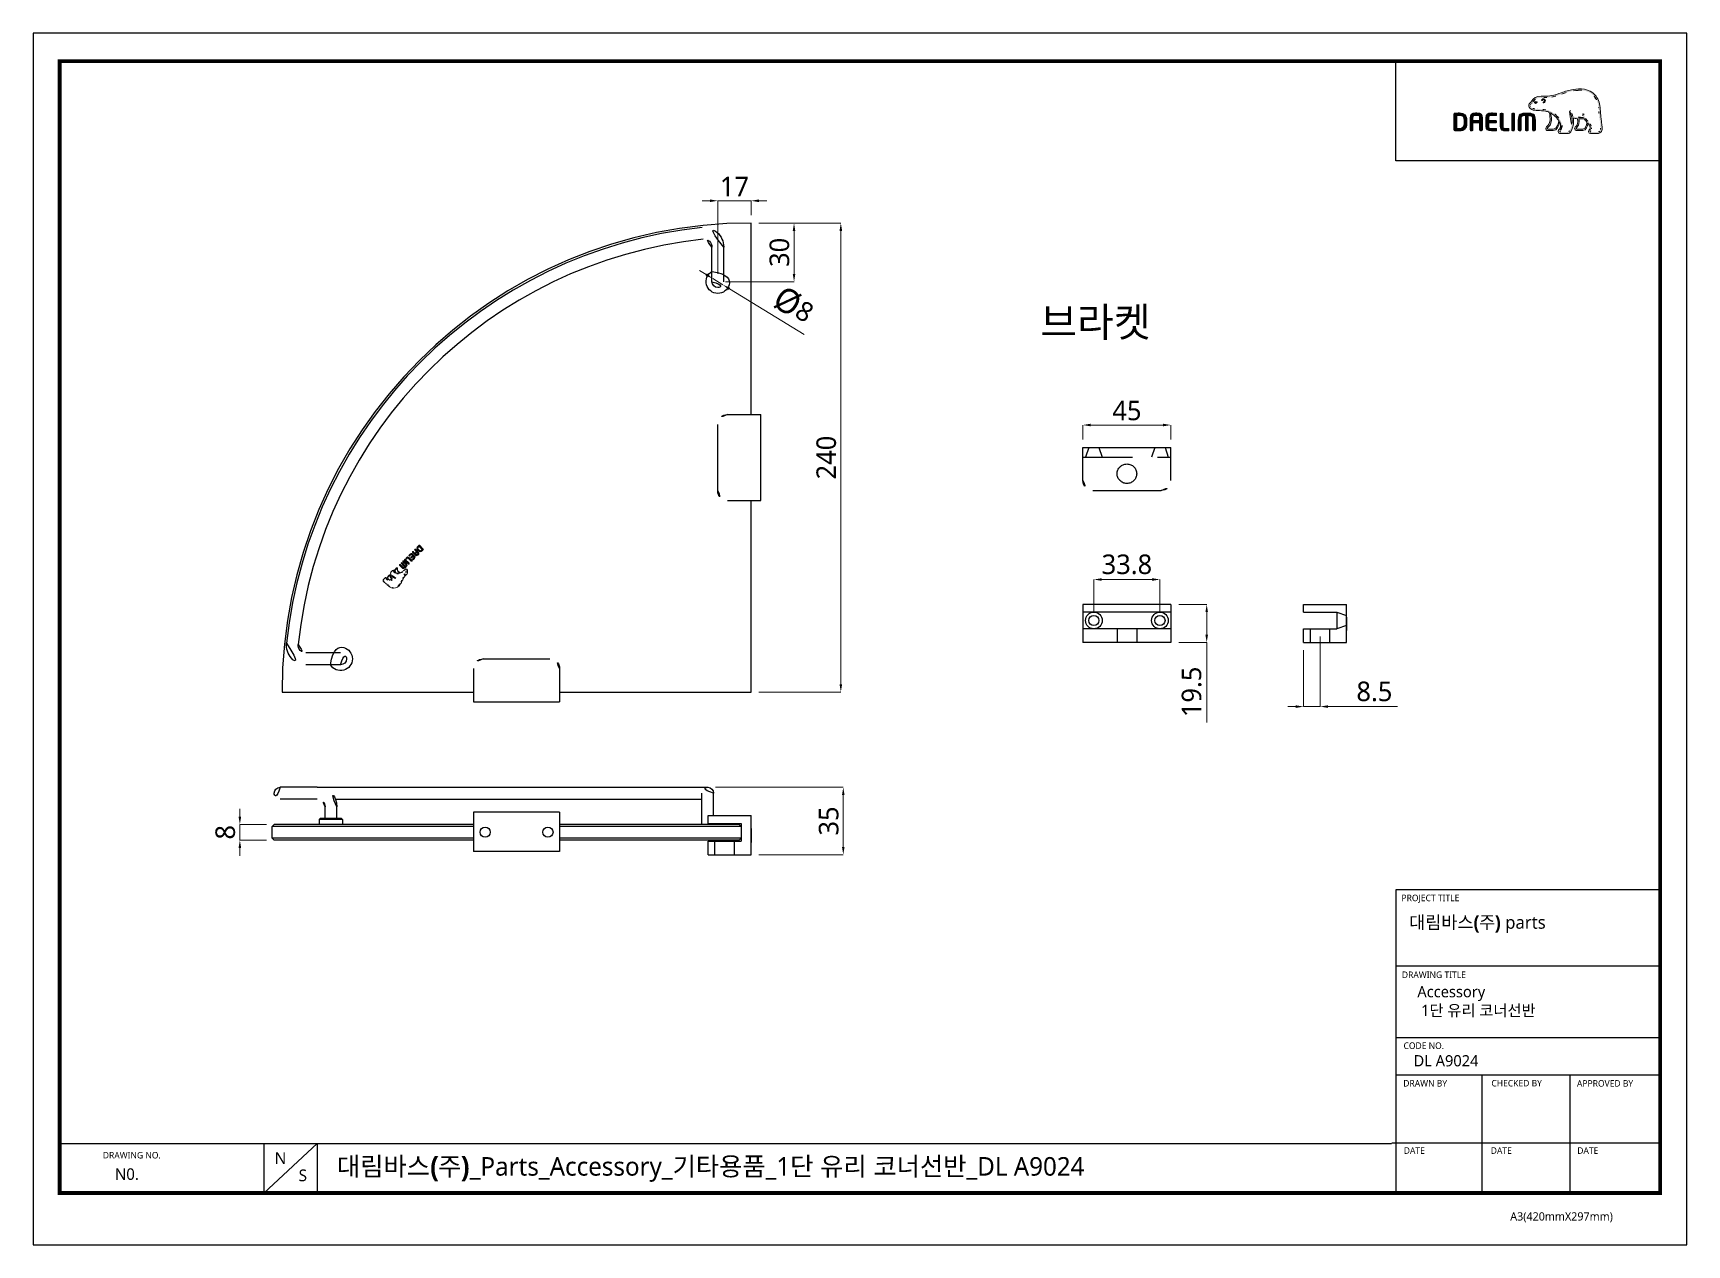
# Model space of a CAD drawing. Extents: x 16295159345 to 16296660660, y -37409619871 to -37408926496.
# Drawn here: x 16295159345 to 16295160191, y -37408927116 to -37408926496 of the extents above; entities outside this region: 1.
import ezdxf

# ---------------------------------------------------------------- set-up
doc = ezdxf.new("R2010")
doc.units = 0
doc.header["$LTSCALE"] = 10
doc.header["$MEASUREMENT"] = 0
doc.header["$PDMODE"] = 3
doc.header["$PDSIZE"] = -10
doc.linetypes.add('HIDDEN', pattern=[0.375, 0.25, -0.125])
doc.linetypes.add('HIDDEN2', pattern=[4.7625, 3.175, -1.5875])
doc.layers.get('0').update_dxf_attribs({"linetype": 'CONTINUOUS'})
doc.layers.get('DEFPOINTS').update_dxf_attribs({"linetype": 'CONTINUOUS'})
doc.layers.add('BODY', color=7, linetype='CONTINUOUS')
doc.layers.add('Default', color=7, linetype='CONTINUOUS')
doc.layers.add('레이어 1', color=7, linetype='CONTINUOUS', lineweight=0)
doc.styles.add('Daelim Dimension', font='')
doc.styles.get('Daelim Dimension').set_extended_font_data('NanumGothic')
doc.dimstyles.new('DEFAULT', dxfattribs={"dimscale": 2, "dimtxt": 2, "dimasz": 2, "dimexe": 0, "dimexo": 2, "dimgap": 1, "dimtad": 1, "dimdec": 1, "dimzin": 9, "dimdsep": 46, "dimtxsty": 'Daelim Dimension', "dimcen": 0.5, "dimclrd": 252, "dimclre": 252, "dimclrt": 3, "dimadec": 1, "dimazin": 0, "dimtfac": 1, "dimtdec": 1, "dimtix": 1, "dimtmove": 0, "dimatfit": 3, "dimfxl": 1, "dimtolj": 1, "dimtzin": 1, "dimlwd": 9, "dimlwe": 9, "dimarcsym": 0})

msp = doc.modelspace()

# ---------------------------------------------------------------- texts
at = {"color": 5, "ltscale": 40, "style": 'Daelim Dimension'}
for s, height, p in [('PROJECT TITLE', 3.33971465, (16295160044.88369, -37408926940.404938)), ('DRAWING TITLE', 3.33971465, (16295160045.097811, -37408926979.711594)), ('CODE NO.', 3.3397146, (16295160045.93532, -37408927016.01017)), ('DRAWN BY', 3.3397146, (16295160045.804359, -37408927035.261078)), ('CHECKED BY', 3.3397146, (16295160090.92758, -37408927035.201859)), ('APPROVED BY', 3.33971465, (16295160134.689989, -37408927035.309723)), ('DRAWING NO.', 3.33971465, (16295159380.341009, -37408927072.048927)), ('DATE', 3.3397146, (16295160046.06521, -37408927069.68248)), ('DATE', 3.3397146, (16295160090.572439, -37408927069.68248)), ('DATE', 3.3397146, (16295160134.843559, -37408927069.68248)), ('A3(420mmX297mm)', 4.21508272, (16295160100.55682, -37408927103.799072))]:
    msp.add_text(s, height=height, dxfattribs=at).set_placement(p)
at = {"insert": (16295159860.08312, -37408926636.553596), "char_height": 15, "width": 240, "attachment_point": 1, "line_spacing_factor": 0.963855, "style": 'Daelim Dimension'}
msp.add_mtext('브라켓', dxfattribs=at)
at = {"attachment_point": 1, "style": 'Daelim Dimension'}
for s, insert, char_height, width in [('{\\fPretendard Variable SemiBold|b0|i0|c129|p2;\\C7;대림바스(주)} parts', (16295160048.856119, -37408926947.947311), 6.54680103, 105.22190657), (' Accessory\\P  1단 유리 코너선반', (16295160051.07427, -37408926983.84227), 5.73862866, 139.89331615), ('DL A9024', (16295160051.07427, -37408927019.184036), 5.7386287, 96.57525232), ('N', (16295159468.290319, -37408927068.829826), 6, 5.71147479), ('N0.', (16295159386.52668, -37408927077.098297), 5.9025895, 37.02901837), ('S', (16295159480.57798, -37408927077.703033), 6, 5.71147479)]:
    msp.add_mtext(s, dxfattribs=dict(at, insert=insert, char_height=char_height, width=width))
at = {"color": 2, "insert": (16295159500.150961, -37408927071.355476), "char_height": 9.486304519, "width": 484.10648976, "attachment_point": 1, "style": 'Daelim Dimension'}
msp.add_mtext('{\\fPretendard Variable SemiBold|b0|i0|c129|p2;대림바스(주)}_Parts_Accessory_{\\fGulim|b0|i0|c129|p50;기타용품}_1{\\fGulim|b0|i0|c129|p50;단 유리 코너선반}_DL A9024', dxfattribs=at)

# ---------------------------------------------------------------- blocks, each defined once
blk = doc.blocks.new('*D4')
at = {"layer": 'Default', "color": 5, "lineweight": 9, "transparency": 16777216}
for p, q in [((16295159881.89596, -37408926704.175743), (16295159881.89596, -37408926696.756233)), ((16295159922.89596, -37408926696.756233), (16295159885.89596, -37408926696.756233)), ((16295159926.89596, -37408926704.175743), (16295159926.89596, -37408926696.756233))]:
    blk.add_line(p, q, dxfattribs=at)
at = {"layer": 'Default', "color": 5, "transparency": 16777216}
for points in [[(16295159885.89596, -37408926696.089561), (16295159885.89596, -37408926697.42289), (16295159881.89596, -37408926696.756233)], [(16295159922.89596, -37408926696.089561), (16295159922.89596, -37408926697.42289), (16295159926.89596, -37408926696.756233)]]:
    blk.add_solid(points, dxfattribs=at)
at = {"layer": 'DEFPOINTS', "color": 0, "transparency": 16777216}
for p in [(16295159881.89596, -37408926696.756233), (16295159881.89596, -37408926708.175743), (16295159926.89596, -37408926708.175743)]:
    blk.add_point(p, dxfattribs=at)
at = {"layer": 'Default', "color": 7, "transparency": 16777216, "insert": (16295159904.39596, -37408926689.369957), "char_height": 10, "attachment_point": 5, "style": 'Daelim Dimension'}
blk.add_mtext('\\A1;45', dxfattribs=at)
blk = doc.blocks.new('*D5')
at = {"layer": 'Default', "color": 5, "lineweight": 9, "transparency": 16777216}
for p, q in [((16295159887.49596, -37408926792.75885), (16295159887.49596, -37408926775.801567)), ((16295159917.295959, -37408926775.801567), (16295159891.49596, -37408926775.801567)), ((16295159921.295959, -37408926792.75885), (16295159921.295959, -37408926775.801567))]:
    blk.add_line(p, q, dxfattribs=at)
at = {"layer": 'Default', "color": 5, "transparency": 16777216}
for points in [[(16295159891.49596, -37408926775.134903), (16295159891.49596, -37408926776.468231), (16295159887.49596, -37408926775.801567)], [(16295159917.295959, -37408926775.134903), (16295159917.295959, -37408926776.468231), (16295159921.295959, -37408926775.801567)]]:
    blk.add_solid(points, dxfattribs=at)
at = {"layer": 'DEFPOINTS', "color": 0, "transparency": 16777216}
for p in [(16295159887.49596, -37408926775.801567), (16295159887.49596, -37408926796.75885), (16295159921.295959, -37408926796.75885)]:
    blk.add_point(p, dxfattribs=at)
at = {"layer": 'Default', "color": 7, "transparency": 16777216, "insert": (16295159904.39596, -37408926768.100563), "char_height": 10, "attachment_point": 5, "style": 'Daelim Dimension'}
blk.add_mtext('\\A1;33.8', dxfattribs=at)
blk = doc.blocks.new('*D6')
at = {"layer": 'Default', "color": 5, "lineweight": 9, "transparency": 16777216}
for p, q in [((16295159930.89596, -37408926788.50885), (16295159945.22583, -37408926788.50885)), ((16295159945.22583, -37408926792.50885), (16295159945.22583, -37408926804.00885)), ((16295159930.89596, -37408926808.00885), (16295159945.22583, -37408926808.00885)), ((16295159945.22583, -37408926808.00885), (16295159945.22583, -37408926848.941994))]:
    blk.add_line(p, q, dxfattribs=at)
at = {"layer": 'Default', "color": 5, "transparency": 16777216}
for points in [[(16295159944.55916, -37408926792.50885), (16295159945.89249, -37408926792.50885), (16295159945.22583, -37408926788.50885)], [(16295159944.55916, -37408926804.00885), (16295159945.89249, -37408926804.00885), (16295159945.22583, -37408926808.00885)]]:
    blk.add_solid(points, dxfattribs=at)
at = {"layer": 'DEFPOINTS', "color": 0, "transparency": 16777216}
for p in [(16295159926.89596, -37408926788.50885), (16295159926.89596, -37408926808.00885), (16295159945.22583, -37408926808.00885)]:
    blk.add_point(p, dxfattribs=at)
at = {"layer": 'Default', "color": 7, "transparency": 16777216, "insert": (16295159937.52483, -37408926833.308228), "char_height": 10, "attachment_point": 5, "rotation": 90, "style": 'Daelim Dimension'}
blk.add_mtext('\\A1;19.5', dxfattribs=at)
blk = doc.blocks.new('*D7')
at = {"layer": 'Default', "color": 5, "lineweight": 9, "transparency": 16777216}
for p, q in [((16295160003.31772, -37408926805.00885), (16295160003.31772, -37408926840.831657)), ((16295159994.81772, -37408926812.00885), (16295159994.81772, -37408926840.831657)), ((16295159990.81772, -37408926840.831657), (16295159986.81772, -37408926840.831657)), ((16295159994.81772, -37408926840.831657), (16295160003.31772, -37408926840.831657)), ((16295160007.31772, -37408926840.831657), (16295160042.94512, -37408926840.831657))]:
    blk.add_line(p, q, dxfattribs=at)
at = {"layer": 'Default', "color": 5, "transparency": 16777216}
for points in [[(16295159990.81772, -37408926840.164993), (16295159990.81772, -37408926841.498322), (16295159994.81772, -37408926840.831657)], [(16295160007.31772, -37408926840.164993), (16295160007.31772, -37408926841.498322), (16295160003.31772, -37408926840.831657)]]:
    blk.add_solid(points, dxfattribs=at)
at = {"layer": 'DEFPOINTS', "color": 0, "transparency": 16777216}
for p in [(16295160003.31772, -37408926801.00885), (16295159994.81772, -37408926808.00885), (16295159994.81772, -37408926840.831657)]:
    blk.add_point(p, dxfattribs=at)
at = {"layer": 'Default', "color": 7, "transparency": 16777216, "insert": (16295160031.045259, -37408926833.130653), "char_height": 10, "attachment_point": 5, "style": 'Daelim Dimension'}
blk.add_mtext('\\A1;8.5', dxfattribs=at)
blk = doc.blocks.new('*D8')
at = {"layer": 'BODY', "color": 5, "lineweight": 9, "ltscale": 0.7, "transparency": 16777216}
for p, q in [((16295159716.05924, -37408926593.401627), (16295159758.006201, -37408926593.401627)), ((16295159758.006201, -37408926597.401627), (16295159758.006201, -37408926829.401627)), ((16295159716.05924, -37408926833.401627), (16295159758.006201, -37408926833.401627))]:
    blk.add_line(p, q, dxfattribs=at)
at = {"layer": 'BODY', "color": 5, "ltscale": 0.7, "transparency": 16777216}
for points in [[(16295159757.339531, -37408926597.401627), (16295159758.672859, -37408926597.401627), (16295159758.006201, -37408926593.401627)], [(16295159757.339531, -37408926829.401627), (16295159758.672859, -37408926829.401627), (16295159758.006201, -37408926833.401627)]]:
    blk.add_solid(points, dxfattribs=at)
at = {"layer": 'DEFPOINTS', "color": 0, "ltscale": 0.7, "transparency": 16777216}
for p in [(16295159712.05924, -37408926593.401627), (16295159712.05924, -37408926833.401627), (16295159758.006201, -37408926833.401627)]:
    blk.add_point(p, dxfattribs=at)
at = {"layer": 'BODY', "color": 7, "ltscale": 0.7, "transparency": 16777216, "insert": (16295159750.584169, -37408926713.401627), "char_height": 10, "attachment_point": 5, "rotation": 90, "style": 'Daelim Dimension'}
blk.add_mtext('\\A1;240', dxfattribs=at)
blk = doc.blocks.new('*D9')
at = {"layer": 'BODY', "color": 5, "lineweight": 9, "ltscale": 0.7, "transparency": 16777216}
for p, q in [((16295159693.919241, -37408926882.121513), (16295159759.269779, -37408926882.121513)), ((16295159759.269779, -37408926886.121513), (16295159759.269779, -37408926912.621513)), ((16295159716.05924, -37408926916.621513), (16295159759.269779, -37408926916.621513))]:
    blk.add_line(p, q, dxfattribs=at)
at = {"layer": 'BODY', "color": 5, "ltscale": 0.7, "transparency": 16777216}
for points in [[(16295159758.603109, -37408926886.121513), (16295159759.936449, -37408926886.121513), (16295159759.269779, -37408926882.121513)], [(16295159758.603109, -37408926912.621513), (16295159759.936449, -37408926912.621513), (16295159759.269779, -37408926916.621513)]]:
    blk.add_solid(points, dxfattribs=at)
at = {"layer": 'DEFPOINTS', "color": 0, "ltscale": 0.7, "transparency": 16777216}
for p in [(16295159689.919241, -37408926882.121513), (16295159712.05924, -37408926916.621513), (16295159759.269779, -37408926916.621513)]:
    blk.add_point(p, dxfattribs=at)
at = {"layer": 'BODY', "color": 7, "ltscale": 0.7, "transparency": 16777216, "insert": (16295159751.819139, -37408926899.371513), "char_height": 10, "attachment_point": 5, "rotation": 90, "style": 'Daelim Dimension'}
blk.add_mtext('\\A1;35', dxfattribs=at)
blk = doc.blocks.new('*D1')
at = {"layer": 'Default', "color": 5, "lineweight": 9, "transparency": 16777216}
for p, q in [((16295159716.05924, -37408926593.401627), (16295159734.059999, -37408926593.401627)), ((16295159734.059999, -37408926597.401627), (16295159734.059999, -37408926619.401627)), ((16295159699.05924, -37408926623.401627), (16295159734.059999, -37408926623.401627))]:
    blk.add_line(p, q, dxfattribs=at)
at = {"layer": 'Default', "color": 5, "transparency": 16777216}
for points in [[(16295159733.393339, -37408926597.401627), (16295159734.726669, -37408926597.401627), (16295159734.059999, -37408926593.401627)], [(16295159733.393339, -37408926619.401627), (16295159734.726669, -37408926619.401627), (16295159734.059999, -37408926623.401627)]]:
    blk.add_solid(points, dxfattribs=at)
at = {"layer": 'DEFPOINTS', "color": 0, "transparency": 16777216}
for p in [(16295159712.05924, -37408926593.401627), (16295159695.05924, -37408926623.401627), (16295159734.059999, -37408926623.401627)]:
    blk.add_point(p, dxfattribs=at)
at = {"layer": 'Default', "color": 7, "transparency": 16777216, "insert": (16295159726.609369, -37408926608.401627), "char_height": 10, "attachment_point": 5, "rotation": 90, "style": 'Daelim Dimension'}
blk.add_mtext('\\A1;30', dxfattribs=at)
blk = doc.blocks.new('*D2')
at = {"layer": 'Default', "color": 5, "lineweight": 9, "transparency": 16777216}
for p, q in [((16295159691.05924, -37408926582.000053), (16295159687.05924, -37408926582.000053)), ((16295159695.05924, -37408926619.401627), (16295159695.05924, -37408926582.000053)), ((16295159695.05924, -37408926582.000053), (16295159712.05924, -37408926582.000053)), ((16295159712.05924, -37408926589.401627), (16295159712.05924, -37408926582.000053)), ((16295159716.05924, -37408926582.000053), (16295159720.05924, -37408926582.000053))]:
    blk.add_line(p, q, dxfattribs=at)
at = {"layer": 'Default', "color": 5, "transparency": 16777216}
for points in [[(16295159691.05924, -37408926581.333382), (16295159691.05924, -37408926582.66671), (16295159695.05924, -37408926582.000053)], [(16295159716.05924, -37408926581.333382), (16295159716.05924, -37408926582.66671), (16295159712.05924, -37408926582.000053)]]:
    blk.add_solid(points, dxfattribs=at)
at = {"layer": 'DEFPOINTS', "color": 0, "transparency": 16777216}
for p in [(16295159712.05924, -37408926582.000053), (16295159712.05924, -37408926593.401627), (16295159695.05924, -37408926623.401627)]:
    blk.add_point(p, dxfattribs=at)
at = {"layer": 'Default', "color": 7, "transparency": 16777216, "insert": (16295159703.55924, -37408926574.663849), "char_height": 10, "attachment_point": 5, "style": 'Daelim Dimension'}
blk.add_mtext('\\A1;17', dxfattribs=at)
blk = doc.blocks.new('*D3')
at = {"layer": 'Default', "color": 5, "lineweight": 9, "transparency": 16777216}
for p, q in [((16295159689.09, -37408926619.74), (16295159685.68, -37408926617.65)), ((16295159692.5, -37408926621.83), (16295159697.62, -37408926624.97)), ((16295159739.18, -37408926650.48), (16295159701.03, -37408926627.06))]:
    blk.add_line(p, q, dxfattribs=at)
at = {"layer": 'Default', "color": 252, "lineweight": 9, "transparency": 16777216}
blk.add_arc((16295159695.06, -37408926623.4), 3, 277.10634, 328.46674, dxfattribs=at)
at = {"layer": 'Default', "color": 5, "transparency": 16777216}
for points in [[(16295159689.44, -37408926619.17), (16295159688.74, -37408926620.31), (16295159692.5, -37408926621.83)], [(16295159701.37, -37408926626.49), (16295159700.68, -37408926627.63), (16295159697.62, -37408926624.97)]]:
    blk.add_solid(points, dxfattribs=at)
at = {"layer": 'DEFPOINTS', "color": 0, "transparency": 16777216}
for p in [(16295159692.5, -37408926621.83), (16295159697.62, -37408926624.97)]:
    blk.add_point(p, dxfattribs=at)
at = {"layer": 'Default', "color": 7, "transparency": 16777216, "insert": (16295159733.91, -37408926635.52), "char_height": 10, "attachment_point": 5, "rotation": 328.46685, "style": 'Daelim Dimension'}
blk.add_mtext('\\A1;{\\H1.25x;\\C256;Ø}8', dxfattribs=at)
blk = doc.blocks.new('*D10')
at = {"color": 5, "lineweight": 9, "ltscale": 0.5, "transparency": 16777216}
for p, q in [((16295159450.48542, -37408926897.121513), (16295159450.48542, -37408926893.121513)), ((16295159464.05924, -37408926901.121513), (16295159450.48542, -37408926901.121513)), ((16295159450.48542, -37408926901.121513), (16295159450.48542, -37408926909.121513)), ((16295159464.05924, -37408926909.121513), (16295159450.48542, -37408926909.121513)), ((16295159450.48542, -37408926913.121513), (16295159450.48542, -37408926917.121513))]:
    blk.add_line(p, q, dxfattribs=at)
at = {"color": 5, "ltscale": 0.5, "transparency": 16777216}
for points in [[(16295159449.81876, -37408926897.121513), (16295159451.15209, -37408926897.121513), (16295159450.48542, -37408926901.121513)], [(16295159449.81876, -37408926913.121513), (16295159451.15209, -37408926913.121513), (16295159450.48542, -37408926909.121513)]]:
    blk.add_solid(points, dxfattribs=at)
at = {"layer": 'DEFPOINTS', "color": 0, "ltscale": 0.5, "transparency": 16777216}
for p in [(16295159468.05924, -37408926901.121513), (16295159450.48542, -37408926909.121513), (16295159468.05924, -37408926909.121513)]:
    blk.add_point(p, dxfattribs=at)
at = {"color": 7, "ltscale": 0.5, "transparency": 16777216, "insert": (16295159443.041941, -37408926905.121513), "char_height": 10, "attachment_point": 5, "rotation": 90, "style": 'Daelim Dimension'}
blk.add_mtext('\\A1;8', dxfattribs=at)

# ---------------------------------------------------------------- dimensions: what is measured, and where the dimension line sits
at = {"color": 5, "ltscale": 0.5}
dim = msp.add_linear_dim(base=(16295159450.48542, -37408926909.121513), p1=(16295159468.05924, -37408926901.121513), p2=(16295159468.05924, -37408926909.121513), angle=90, dimstyle='DEFAULT', override={"dimtxt": 5, "dimclrd": 5, "dimclre": 5, "dimclrt": 7}, dxfattribs=at)
dim.commit()
dim.dimension.update_dxf_attribs({"geometry": '*D10', "text_midpoint": (16295159443.041941, -37408926905.121513)})
at = {"layer": 'BODY', "color": 5, "ltscale": 0.7}
for base, p1, p2, override, picture, middle in [((16295159758.006201, -37408926833.401627), (16295159712.05924, -37408926593.401627), (16295159712.05924, -37408926833.401627), {"dimtxt": 5, "dimclrd": 5, "dimclre": 5, "dimclrt": 7}, '*D8', (16295159750.584169, -37408926713.401627)), ((16295159759.2697792053, -37408926916.6215133667), (16295159689.9192409515, -37408926882.1215133667), (16295159712.0592403412, -37408926916.6215133667), {"dimtxt": 5, "dimdec": 0, "dimclrd": 5, "dimclre": 5, "dimclrt": 7}, '*D9', (16295159751.8191394806, -37408926899.3715133667))]:
    dim = msp.add_linear_dim(base=base, p1=p1, p2=p2, angle=90, dimstyle='DEFAULT', override=override, dxfattribs=at)
    dim.commit()
    dim.dimension.update_dxf_attribs({"geometry": picture, "text_midpoint": middle})
at = {"layer": 'Default', "color": 5}
for base, p1, p2, picture, middle in [((16295159712.05924, -37408926582.000053), (16295159695.05924, -37408926623.401627), (16295159712.05924, -37408926593.401627), '*D2', (16295159703.55924, -37408926574.663849)), ((16295159881.89596, -37408926696.756233), (16295159926.89596, -37408926708.175743), (16295159881.89596, -37408926708.175743), '*D4', (16295159904.39596, -37408926689.369957)), ((16295159887.49596, -37408926775.801567), (16295159921.295959, -37408926796.75885), (16295159887.49596, -37408926796.75885), '*D5', (16295159904.39596, -37408926768.100563))]:
    dim = msp.add_linear_dim(base=base, p1=p1, p2=p2, dimstyle='DEFAULT', override={"dimtxt": 5, "dimclrd": 5, "dimclre": 5, "dimclrt": 7}, dxfattribs=at)
    dim.commit()
    dim.dimension.update_dxf_attribs({"geometry": picture, "text_midpoint": middle})
for base, p1, p2, picture, middle in [((16295159734.059999, -37408926623.401627), (16295159712.05924, -37408926593.401627), (16295159695.05924, -37408926623.401627), '*D1', (16295159734.060011, -37408926608.401627)), ((16295159945.22583, -37408926808.00885), (16295159926.89596, -37408926788.50885), (16295159926.89596, -37408926808.00885), '*D6', (16295159945.22583, -37408926833.308228))]:
    dim = msp.add_linear_dim(base=base, p1=p1, p2=p2, angle=90, dimstyle='DEFAULT', override={"dimtxt": 5, "dimclrd": 5, "dimclre": 5, "dimclrt": 7}, dxfattribs=at)
    dim.commit()
    dim.dimension.update_dxf_attribs({"geometry": picture, "text_midpoint": middle, "dimtype": 160})
dim = msp.add_diameter_dim_2p(p1=(16295159692.50222, -37408926621.832657), p2=(16295159697.616249, -37408926624.970612), text='{\\H1.25x;\\C256;Ø}8', dimstyle='DEFAULT', override={"dimtxt": 5, "dimclrd": 5, "dimclrt": 7}, dxfattribs=at)
dim.commit()
dim.dimension.update_dxf_attribs({"geometry": '*D3', "text_midpoint": (16295159728.685459, -37408926644.034576), "dimtype": 163})
dim = msp.add_linear_dim(base=(16295159994.81772, -37408926840.831657), p1=(16295160003.31772, -37408926801.00885), p2=(16295159994.81772, -37408926808.00885), dimstyle='DEFAULT', override={"dimtxt": 5, "dimclrd": 5, "dimclre": 5, "dimclrt": 7}, dxfattribs=at)
dim.commit()
dim.dimension.update_dxf_attribs({"geometry": '*D7', "text_midpoint": (16295160031.045259, -37408926840.831657), "dimtype": 160})

# ---------------------------------------------------------------- hatches: boundary and pattern name
at = {"ltscale": 0.5}
h = msp.add_hatch(color=5, dxfattribs=at)
h.set_gradient(color1=(0, 0, 255), one_color=1, tint=1)
edge = h.paths.add_edge_path(flags=16)
edge.add_spline(control_points=[(16296660653.825001, -37409619854.891739), (16296660653.825001, -37409619862.145737), (16296660650.51771, -37409619865.679031), (16296660643.69503, -37409619865.679031), (16296660643.69503, -37409619865.679031), (16296660639.022791, -37409619865.590843), (16296660637.81632, -37409619865.563271), (16296660637.81632, -37409619865.563271), (16296660637.81632, -37409619837.724129), (16296660637.81632, -37409619837.724129), (16296660640.23064, -37409619837.478844), (16296660643.66058, -37409619837.438873), (16296660643.70261, -37409619837.438873), (16296660650.705811, -37409619837.438873), (16296660653.825001, -37409619840.775108), (16296660653.825001, -37409619848.194473), (16296660653.825001, -37409619848.194473), (16296660653.825001, -37409619854.891739), (16296660653.825001, -37409619854.891739)], knot_values=[0, 0, 0, 0, 1, 1, 1, 2, 2, 2, 3, 3, 3, 4, 4, 4, 5, 5, 5, 6, 6, 6, 6], degree=3, periodic=0)
edge = h.paths.add_edge_path()
edge.add_spline(control_points=[(16296660643.69503, -37409619832.221619), (16296660639.904051, -37409619832.221619), (16296660634.994089, -37409619832.448303), (16296660633.39006, -37409619832.69635), (16296660632.37995, -37409619832.870667), (16296660631.737789, -37409619833.622391), (16296660631.737789, -37409619834.616653), (16296660631.737789, -37409619834.616653), (16296660631.737789, -37409619868.454399), (16296660631.737789, -37409619868.454399), (16296660631.737789, -37409619869.523758), (16296660632.38271, -37409619870.233437), (16296660633.440359, -37409619870.430496), (16296660634.95689, -37409619870.662018), (16296660639.85375, -37409619870.896294), (16296660643.69503, -37409619870.896294), (16296660654.267349, -37409619870.896294), (16296660659.84634, -37409619865.351059), (16296660659.84634, -37409619854.891739), (16296660659.84634, -37409619854.891739), (16296660659.84634, -37409619848.194473), (16296660659.84634, -37409619848.194473), (16296660659.84634, -37409619837.750313), (16296660654.267349, -37409619832.221619), (16296660643.69503, -37409619832.221619)], knot_values=[0, 0, 0, 0, 1, 1, 1, 2, 2, 2, 3, 3, 3, 4, 4, 4, 5, 5, 5, 6, 6, 6, 7, 7, 7, 8, 8, 8, 8], degree=3, periodic=0)
at = {"layer": '레이어 1'}
h = msp.add_hatch(color=5, dxfattribs=at)
h.dxf.hatch_style = 1
edge = h.paths.add_edge_path(flags=16)
edge.add_spline(control_points=[(16295160146.335939, -37408926546.402924), (16295160145.967079, -37408926546.811249), (16295160145.50354, -37408926546.814911), (16295160145.48348, -37408926546.814911), (16295160145.48348, -37408926546.814911), (16295160141.770269, -37408926546.814911), (16295160141.770269, -37408926546.814911), (16295160141.633841, -37408926546.814911), (16295160141.529591, -37408926546.780701), (16295160141.46208, -37408926546.714058), (16295160141.405741, -37408926546.658867), (16295160141.37837, -37408926546.574921), (16295160141.37837, -37408926546.470901), (16295160141.37837, -37408926546.261497), (16295160141.531219, -37408926546.06897), (16295160141.693621, -37408926545.864578), (16295160141.844179, -37408926545.67115), (16295160141.9872, -37408926545.487747), (16295160142.06727, -37408926545.262367), (16295160142.270519, -37408926544.715363), (16295160142.24975, -37408926544.131844), (16295160142.00705, -37408926543.617683), (16295160141.5686, -37408926542.687424), (16295160140.918051, -37408926541.956558), (16295160140.28755, -37408926541.25032), (16295160140.28755, -37408926541.25032), (16295160140.07402, -37408926541.015823), (16295160140.07402, -37408926541.013542), (16295160139.25441, -37408926540.100197), (16295160138.407419, -37408926539.155327), (16295160138.340599, -37408926537.874268), (16295160138.32531, -37408926537.620613), (16295160138.208059, -37408926537.467323), (16295160138.04496, -37408926537.474159), (16295160138.04496, -37408926537.474159), (16295160137.804741, -37408926537.589561), (16295160137.799509, -37408926537.589561), (16295160137.734501, -37408926537.661209), (16295160137.698231, -37408926537.767937), (16295160137.698231, -37408926537.890701), (16295160137.698231, -37408926537.890701), (16295160137.700279, -37408926537.934021), (16295160137.700279, -37408926537.934486), (16295160137.73313, -37408926538.397552), (16295160137.84354, -37408926538.851952), (16295160138.037661, -37408926539.323669), (16295160138.037661, -37408926539.323669), (16295160138.05661, -37408926539.37114), (16295160138.05661, -37408926539.37114), (16295160138.05661, -37408926539.37114), (16295160138.006399, -37408926539.372948), (16295160138.006399, -37408926539.372948), (16295160135.62262, -37408926539.4674), (16295160133.28562, -37408926539.017563), (16295160132.59832, -37408926538.851952), (16295160132.174471, -37408926537.146584), (16295160131.486971, -37408926536.016052), (16295160131.4573, -37408926535.968147), (16295160131.403919, -37408926535.879646), (16295160131.318609, -37408926535.811653), (16295160131.236481, -37408926535.787933), (16295160131.236481, -37408926535.787933), (16295160131.03573, -37408926535.818047), (16295160131.01111, -37408926535.821243), (16295160130.99423, -37408926535.846336), (16295160130.959101, -37408926535.893784), (16295160130.88154, -37408926535.99781), (16295160130.88154, -37408926535.99781), (16295160130.871981, -37408926536.081291), (16295160130.871981, -37408926536.081291), (16295160130.871981, -37408926536.081291), (16295160130.93536, -37408926536.305748), (16295160130.93536, -37408926536.305748), (16295160130.987391, -37408926536.39563), (16295160132.21143, -37408926538.539886), (16295160132.21143, -37408926541.379898), (16295160132.21143, -37408926543.131798), (16295160131.751089, -37408926544.784683), (16295160130.84322, -37408926546.292084), (16295160130.62628, -37408926546.653839), (16295160130.34046, -37408926546.814911), (16295160129.91527, -37408926546.814911), (16295160129.91527, -37408926546.814911), (16295160126.25495, -37408926546.814911), (16295160126.25495, -37408926546.814911), (16295160126.13361, -37408926546.814911), (16295160125.8804, -37408926546.729584), (16295160125.8804, -37408926546.464973), (16295160125.8804, -37408926546.318977), (16295160126.015671, -37408926546.079453), (16295160126.24107, -37408926545.827171), (16295160127.76643, -37408926544.128647), (16295160126.886391, -37408926541.475693), (16295160125.42351, -37408926539.727898), (16295160124.01055, -37408926538.042137), (16295160121.704571, -37408926535.9207), (16295160118.743679, -37408926535.393753), (16295160117.694361, -37408926535.210373), (16295160115.97007, -37408926535.108177), (16295160114.577419, -37408926535.025574), (16295160114.577419, -37408926535.025574), (16295160113.16975, -37408926534.942093), (16295160113.16975, -37408926534.942093), (16295160112.447321, -37408926534.886887), (16295160111.25338, -37408926534.442543), (16295160110.88999, -37408926533.754517), (16295160110.736469, -37408926533.469391), (16295160110.753811, -37408926533.180161), (16295160110.94632, -37408926532.847572), (16295160111.067459, -37408926532.646843), (16295160111.233761, -37408926532.474388), (16295160111.44294, -37408926532.264511), (16295160111.674231, -37408926532.030472), (16295160111.912161, -37408926531.788223), (16295160112.09741, -37408926531.468857), (16295160112.09741, -37408926531.468857), (16295160112.150539, -37408926531.368958), (16295160112.150539, -37408926531.368958), (16295160112.85746, -37408926530.016693), (16295160114.313721, -37408926529.302696), (16295160116.48057, -37408926529.245232), (16295160116.48057, -37408926529.245232), (16295160117.702579, -37408926529.231537), (16295160117.702579, -37408926529.231537), (16295160119.044331, -37408926529.224693), (16295160120.566771, -37408926529.216942), (16295160121.817711, -37408926528.947746), (16295160123.574631, -37408926528.57), (16295160125.337259, -37408926527.967781), (16295160126.892771, -37408926527.437668), (16295160126.892771, -37408926527.437668), (16295160126.942499, -37408926527.421249), (16295160126.942499, -37408926527.421249), (16295160128.8664, -37408926526.763367), (16295160130.856001, -37408926526.083107), (16295160132.88983, -37408926525.7519), (16295160136.144779, -37408926525.213097), (16295160140.61463, -37408926525.230888), (16295160143.426821, -37408926528.38797), (16295160144.72662, -37408926529.849693), (16295160145.527281, -37408926531.85984), (16295160145.802839, -37408926534.364059), (16295160145.802839, -37408926534.364059), (16295160145.79236, -37408926534.355858), (16295160145.782749, -37408926534.347191), (16295160145.805111, -37408926534.396889), (16295160145.826111, -37408926534.677963), (16295160145.94199, -37408926536.271088), (16295160145.97529, -37408926537.037079), (16295160146.010441, -37408926537.829079), (16295160146.210699, -37408926539.298592), (16295160146.210699, -37408926539.298592), (16295160146.77825, -37408926544.213043), (16295160146.77825, -37408926544.213043), (16295160146.77825, -37408926544.213043), (16295160146.81201, -37408926544.810249), (16295160146.81201, -37408926544.810249), (16295160146.81201, -37408926545.515579), (16295160146.65233, -37408926546.051643), (16295160146.335939, -37408926546.402924)], knot_values=[0, 0, 0, 0, 1, 1, 1, 2, 2, 2, 3, 3, 3, 4, 4, 4, 5, 5, 5, 6, 6, 6, 7, 7, 7, 8, 8, 8, 9, 9, 9, 10, 10, 10, 11, 11, 11, 12, 12, 12, 13, 13, 13, 14, 14, 14, 15, 15, 15, 16, 16, 16, 17, 17, 17, 18, 18, 18, 19, 19, 19, 20, 20, 20, 21, 21, 21, 22, 22, 22, 23, 23, 23, 24, 24, 24, 25, 25, 25, 26, 26, 26, 27, 27, 27, 28, 28, 28, 29, 29, 29, 30, 30, 30, 31, 31, 31, 32, 32, 32, 33, 33, 33, 34, 34, 34, 35, 35, 35, 36, 36, 36, 37, 37, 37, 38, 38, 38, 39, 39, 39, 40, 40, 40, 41, 41, 41, 42, 42, 42, 43, 43, 43, 44, 44, 44, 45, 45, 45, 46, 46, 46, 47, 47, 47, 48, 48, 48, 49, 49, 49, 50, 50, 50, 51, 51, 51, 52, 52, 52, 53, 53, 53, 53], degree=3, periodic=0)
edge = h.paths.add_edge_path(flags=16)
edge.add_spline(control_points=[(16295160137.752069, -37408926545.340828), (16295160137.752069, -37408926545.340828), (16295160134.72296, -37408926545.340828), (16295160134.72296, -37408926545.340828), (16295160134.498949, -37408926545.340828), (16295160134.321939, -37408926545.161987), (16295160134.321939, -37408926544.933868), (16295160134.321939, -37408926544.774658), (16295160134.460171, -37408926544.57209), (16295160134.590891, -37408926544.432938), (16295160135.207029, -37408926543.843048), (16295160135.83729, -37408926543.030983), (16295160135.83729, -37408926541.48938), (16295160135.83729, -37408926541.48938), (16295160135.798281, -37408926540.78907), (16295160135.798281, -37408926540.786346), (16295160135.798281, -37408926540.786346), (16295160135.686951, -37408926540.105179), (16295160135.686951, -37408926540.105179), (16295160135.686951, -37408926540.105179), (16295160135.67919, -37408926540.062286), (16295160135.67919, -37408926540.062286), (16295160135.67919, -37408926540.062286), (16295160135.7239, -37408926540.065498), (16295160135.7239, -37408926540.065498), (16295160136.288719, -37408926540.106087), (16295160137.38777, -37408926540.167252), (16295160138.43709, -37408926540.117508), (16295160138.70352, -37408926540.541344), (16295160139.13283, -37408926541.086533), (16295160139.75968, -37408926541.812843), (16295160139.730921, -37408926542.174187), (16295160139.43166, -37408926545.340828), (16295160137.752069, -37408926545.340828)], knot_values=[0, 0, 0, 0, 1, 1, 1, 2, 2, 2, 3, 3, 3, 4, 4, 4, 5, 5, 5, 6, 6, 6, 7, 7, 7, 8, 8, 8, 9, 9, 9, 10, 10, 10, 11, 11, 11, 11], degree=3, periodic=0)
edge = h.paths.add_edge_path(flags=16)
edge.add_spline(control_points=[(16295160122.552679, -37408926545.340828), (16295160122.552679, -37408926545.340828), (16295160119.89382, -37408926545.340828), (16295160119.89382, -37408926545.340828), (16295160119.69445, -37408926545.340828), (16295160119.480009, -37408926545.17659), (16295160119.480009, -37408926544.933868), (16295160119.480009, -37408926544.786537), (16295160119.603649, -37408926544.604027), (16295160119.829041, -37408926544.422897), (16295160120.501961, -37408926543.886841), (16295160121.521629, -37408926543.075661), (16295160121.63204, -37408926540.836037), (16295160121.63204, -37408926540.836037), (16295160121.647301, -37408926540.225166), (16295160121.647301, -37408926540.225166), (16295160121.647301, -37408926539.272583), (16295160121.42902, -37408926538.122452), (16295160121.22191, -37408926537.094566), (16295160121.22191, -37408926537.094566), (16295160121.18812, -37408926536.989647), (16295160121.18812, -37408926536.989647), (16295160121.18812, -37408926536.989647), (16295160121.27527, -37408926537.057617), (16295160121.27527, -37408926537.057617), (16295160121.671709, -37408926537.301689), (16295160123.843361, -37408926538.773483), (16295160125.384501, -37408926540.947861), (16295160125.256741, -37408926541.977081), (16295160124.67643, -37408926545.340828), (16295160122.552679, -37408926545.340828)], knot_values=[0, 0, 0, 0, 1, 1, 1, 2, 2, 2, 3, 3, 3, 4, 4, 4, 5, 5, 5, 6, 6, 6, 7, 7, 7, 8, 8, 8, 9, 9, 9, 10, 10, 10, 10], degree=3, periodic=0)
edge = h.paths.add_edge_path()
edge.add_spline(control_points=[(16295160147.528749, -37408926544.138687), (16295160147.527809, -37408926544.131844), (16295160146.96393, -37408926539.196404), (16295160146.96393, -37408926539.196404), (16295160146.75519, -37408926537.721428), (16295160146.72508, -37408926536.934883), (16295160146.69795, -37408926536.237793), (16295160146.69795, -37408926536.237793), (16295160146.558359, -37408926534.289238), (16295160146.558359, -37408926534.287857), (16295160146.26136, -37408926531.620789), (16295160145.39818, -37408926529.466476), (16295160143.991619, -37408926527.891144), (16295160140.953171, -37408926524.477188), (16295160136.21002, -37408926524.441147), (16295160132.76461, -37408926525.009163), (16295160130.651609, -37408926525.358627), (16295160128.631901, -37408926526.048012), (16295160126.679239, -37408926526.715912), (16295160126.679239, -37408926526.715912), (16295160126.616301, -37408926526.738251), (16295160126.616301, -37408926526.738251), (16295160125.089781, -37408926527.258797), (16295160123.35747, -37408926527.851463), (16295160121.657591, -37408926528.213669), (16295160120.489651, -37408926528.463226), (16295160119.026991, -37408926528.474648), (16295160117.734949, -37408926528.481491), (16295160117.734949, -37408926528.481491), (16295160116.456169, -37408926528.496986), (16295160116.456169, -37408926528.496986), (16295160113.99894, -37408926528.557693), (16295160112.32526, -37408926529.408562), (16295160111.479891, -37408926531.024948), (16295160111.479891, -37408926531.024948), (16295160111.441799, -37408926531.094742), (16295160111.441799, -37408926531.094742), (16295160111.30196, -37408926531.339752), (16295160111.094601, -37408926531.547791), (16295160110.90892, -37408926531.73394), (16295160110.7043, -37408926531.940147), (16295160110.47368, -37408926532.17144), (16295160110.297581, -37408926532.470718), (16295160110.120781, -37408926532.770477), (16295160110.03161, -37408926533.07431), (16295160110.03161, -37408926533.372673), (16295160110.03161, -37408926533.623596), (16295160110.094549, -37408926533.869957), (16295160110.220949, -37408926534.105377), (16295160110.74332, -37408926535.091751), (16295160112.233351, -37408926535.624138), (16295160113.122511, -37408926535.687561), (16295160113.122511, -37408926535.687561), (16295160114.431419, -37408926535.769691), (16295160114.462681, -37408926535.77243), (16295160115.77137, -37408926535.846336), (16295160117.563629, -37408926535.94989), (16295160118.610001, -37408926536.134666), (16295160119.221809, -37408926536.24279), (16295160119.917089, -37408926536.462227), (16295160120.557631, -37408926536.763817), (16295160120.603251, -37408926536.929871), (16295160120.93582, -37408926538.408508), (16295160120.93582, -37408926540.226089), (16295160120.93582, -37408926540.226089), (16295160120.92169, -37408926540.80278), (16295160120.92169, -37408926540.80278), (16295160120.825199, -37408926542.719353), (16295160119.98963, -37408926543.389099), (16295160119.377371, -37408926543.879089), (16295160119.31531, -37408926543.92791), (16295160118.76968, -37408926544.380943), (16295160118.730431, -37408926544.926117), (16295160118.70262, -37408926545.234543), (16295160118.79088, -37408926545.515579), (16295160118.97817, -37408926545.717667), (16295160119.181179, -37408926545.936661), (16295160119.48983, -37408926546.047523), (16295160119.89382, -37408926546.047523), (16295160119.89382, -37408926546.047523), (16295160122.552679, -37408926546.047523), (16295160122.552679, -37408926546.047523), (16295160124.542761, -37408926546.047523), (16295160125.52729, -37408926543.904648), (16295160125.82678, -37408926541.897247), (16295160125.82678, -37408926541.897247), (16295160125.83296, -37408926541.614853), (16295160125.83296, -37408926541.614853), (16295160125.83296, -37408926541.614853), (16295160125.915091, -37408926541.756264), (16295160125.915091, -37408926541.756264), (16295160126.170321, -37408926542.324257), (16295160126.32387, -37408926543.003143), (16295160126.32387, -37408926543.514542), (16295160126.32387, -37408926544.232208), (16295160126.101669, -37408926544.859062), (16295160125.679649, -37408926545.326233), (16295160125.573139, -37408926545.431633), (16295160125.040951, -37408926545.983192), (16295160125.040951, -37408926546.533859), (16295160125.040951, -37408926546.533859), (16295160125.04574, -37408926546.624657), (16295160125.04574, -37408926546.624657), (16295160125.121241, -37408926547.275253), (16295160125.64772, -37408926547.565849), (16295160126.136801, -37408926547.565849), (16295160126.136801, -37408926547.565849), (16295160129.91527, -37408926547.565849), (16295160129.91527, -37408926547.565849), (16295160130.597309, -37408926547.565849), (16295160131.14089, -37408926547.258781), (16295160131.490129, -37408926546.679413), (16295160132.45166, -37408926545.083061), (16295160132.93889, -37408926543.349411), (16295160132.93889, -37408926541.528152), (16295160132.93889, -37408926540.959686), (16295160132.885281, -37408926540.352921), (16295160132.78035, -37408926539.723328), (16295160132.78035, -37408926539.723328), (16295160132.771231, -37408926539.673141), (16295160132.771231, -37408926539.673141), (16295160132.771231, -37408926539.673141), (16295160132.821409, -37408926539.683647), (16295160132.821409, -37408926539.683647), (16295160133.27603, -37408926539.77169), (16295160134.00737, -37408926539.898521), (16295160134.911131, -37408926539.996147), (16295160134.911131, -37408926539.996147), (16295160134.937401, -37408926539.999336), (16295160134.937401, -37408926539.999336), (16295160134.937401, -37408926539.999336), (16295160135.058981, -37408926540.69191), (16295160135.058981, -37408926540.69191), (16295160135.058981, -37408926540.69191), (16295160135.08564, -37408926540.856133), (16295160135.08564, -37408926540.858871), (16295160135.08564, -37408926540.858871), (16295160135.1217, -37408926541.471603), (16295160135.1217, -37408926541.471603), (16295160135.1217, -37408926542.942017), (16295160134.45377, -37408926543.581627), (16295160134.09473, -37408926543.924713), (16295160134.089701, -37408926543.929283), (16295160133.588779, -37408926544.438408), (16295160133.534491, -37408926544.890083), (16295160133.534491, -37408926544.890083), (16295160133.517151, -37408926545.028793), (16295160133.517151, -37408926545.028793), (16295160133.517151, -37408926545.170662), (16295160133.55364, -37408926545.448967), (16295160133.801821, -37408926545.705368), (16295160134.02037, -37408926545.933029), (16295160134.35866, -37408926546.047523), (16295160134.8085, -37408926546.047523), (16295160134.8085, -37408926546.047523), (16295160137.752069, -37408926546.047523), (16295160137.752069, -37408926546.047523), (16295160139.53978, -37408926546.047523), (16295160140.0779, -37408926543.774612), (16295160140.29483, -37408926542.500816), (16295160140.29483, -37408926542.500816), (16295160140.30489, -37408926542.369438), (16295160140.30489, -37408926542.369438), (16295160140.30489, -37408926542.369438), (16295160140.375589, -37408926542.465698), (16295160140.375589, -37408926542.465698), (16295160140.7878, -37408926542.992203), (16295160141.14934, -37408926543.577507), (16295160141.32338, -37408926543.941597), (16295160141.41485, -37408926544.13092), (16295160141.46414, -37408926544.341248), (16295160141.46414, -37408926544.552032), (16295160141.46414, -37408926544.552032), (16295160141.39753, -37408926544.978142), (16295160141.39753, -37408926544.978142), (16295160141.32864, -37408926545.209442), (16295160141.17079, -37408926545.422493), (16295160141.016359, -37408926545.628723), (16295160140.78982, -37408926545.922974), (16295160140.556231, -37408926546.228188), (16295160140.556231, -37408926546.598648), (16295160140.556231, -37408926546.598648), (16295160140.57815, -37408926546.802567), (16295160140.57815, -37408926546.802567), (16295160140.685801, -37408926547.294388), (16295160141.08433, -37408926547.565849), (16295160141.699551, -37408926547.565849), (16295160141.699551, -37408926547.565849), (16295160145.481661, -37408926547.565849), (16295160145.481661, -37408926547.565849), (16295160145.564671, -37408926547.565849), (16295160146.30378, -37408926547.547607), (16295160146.88271, -37408926546.921204), (16295160147.34486, -37408926546.420731), (16295160147.56934, -37408926545.732712), (16295160147.56934, -37408926544.819359), (16295160147.56934, -37408926544.819359), (16295160147.52919, -37408926544.141876), (16295160147.528749, -37408926544.138687)], knot_values=[0, 0, 0, 0, 1, 1, 1, 2, 2, 2, 3, 3, 3, 4, 4, 4, 5, 5, 5, 6, 6, 6, 7, 7, 7, 8, 8, 8, 9, 9, 9, 10, 10, 10, 11, 11, 11, 12, 12, 12, 13, 13, 13, 14, 14, 14, 15, 15, 15, 16, 16, 16, 17, 17, 17, 18, 18, 18, 19, 19, 19, 20, 20, 20, 21, 21, 21, 22, 22, 22, 23, 23, 23, 24, 24, 24, 25, 25, 25, 26, 26, 26, 27, 27, 27, 28, 28, 28, 29, 29, 29, 30, 30, 30, 31, 31, 31, 32, 32, 32, 33, 33, 33, 34, 34, 34, 35, 35, 35, 36, 36, 36, 37, 37, 37, 38, 38, 38, 39, 39, 39, 40, 40, 40, 41, 41, 41, 42, 42, 42, 43, 43, 43, 44, 44, 44, 45, 45, 45, 46, 46, 46, 47, 47, 47, 48, 48, 48, 49, 49, 49, 50, 50, 50, 51, 51, 51, 52, 52, 52, 53, 53, 53, 54, 54, 54, 55, 55, 55, 56, 56, 56, 57, 57, 57, 58, 58, 58, 59, 59, 59, 60, 60, 60, 61, 61, 61, 62, 62, 62, 63, 63, 63, 64, 64, 64, 65, 65, 65, 66, 66, 66, 66], degree=3, periodic=0)
edge = h.paths.add_edge_path(flags=0)
edge.add_spline(control_points=[(16295160113.058189, -37408926531.37487), (16295160113.058189, -37408926531.37487), (16295160113.6084, -37408926531.126244), (16295160114.29001, -37408926531.389023), (16295160114.29001, -37408926531.389023), (16295160114.374411, -37408926531.425056), (16295160114.26446, -37408926531.580643), (16295160113.93255, -37408926532.026817), (16295160113.60544, -37408926532.1231), (16295160113.60544, -37408926532.1231), (16295160113.60544, -37408926532.1231), (16295160113.368441, -37408926532.206573), (16295160113.235229, -37408926532.045067), (16295160112.96604, -37408926531.729362), (16295160112.95784, -37408926531.545502), (16295160112.95784, -37408926531.545502), (16295160112.95784, -37408926531.545502), (16295160112.93, -37408926531.409103), (16295160113.058189, -37408926531.37487)], knot_values=[0, 0, 0, 0, 1, 1, 1, 2, 2, 2, 3, 3, 3, 4, 4, 4, 5, 5, 5, 6, 6, 6, 6], degree=3, periodic=0)
edge = h.paths.add_edge_path(flags=0)
edge.add_spline(control_points=[(16295160116.68907, -37408926530.362968), (16295160116.606701, -37408926530.45285), (16295160116.60033, -37408926530.602493), (16295160116.68907, -37408926530.681419), (16295160116.77393, -37408926530.758057), (16295160116.921049, -37408926530.737991), (16295160117.00317, -37408926530.647667), (16295160117.04697, -37408926530.602493), (16295160117.49864, -37408926530.066429), (16295160117.88826, -37408926530.340607), (16295160118.030581, -37408926530.442818), (16295160118.089451, -37408926530.587891), (16295160118.06847, -37408926530.775383), (16295160118.03516, -37408926531.076027), (16295160117.774429, -37408926531.417313), (16295160117.592159, -37408926531.534103), (16295160117.4902, -37408926531.596153), (16295160117.422911, -37408926531.729362), (16295160117.47126, -37408926531.837044), (16295160117.519171, -37408926531.944237), (16295160117.655581, -37408926531.976196), (16295160117.76506, -37408926531.925087), (16295160118.09127, -37408926531.769051), (16295160118.502569, -37408926531.248047), (16295160118.55891, -37408926530.762177), (16295160118.59631, -37408926530.42366), (16295160118.444389, -37408926530.147179), (16295160118.173849, -37408926529.960587), (16295160117.592159, -37408926529.547707), (16295160116.932911, -37408926530.100166), (16295160116.68907, -37408926530.362968)], knot_values=[0, 0, 0, 0, 1, 1, 1, 2, 2, 2, 3, 3, 3, 4, 4, 4, 5, 5, 5, 6, 6, 6, 7, 7, 7, 8, 8, 8, 9, 9, 9, 10, 10, 10, 10], degree=3, periodic=0)
edge = h.paths.add_edge_path(flags=0)
edge.add_spline(control_points=[(16295160116.6147, -37408926530.765823), (16295160116.6147, -37408926530.765823), (16295160116.6147, -37408926530.765823), (16295160116.6147, -37408926530.765823), (16295160116.6147, -37408926530.765823), (16295160116.6147, -37408926530.765823), (16295160116.6147, -37408926530.765823)], knot_values=[0, 0, 0, 0, 1, 1, 1, 2, 2, 2, 2], degree=3, periodic=0)
h = msp.add_hatch(color=5, dxfattribs=at)
h.dxf.hatch_style = 2
edge = h.paths.add_edge_path()
edge.add_spline(control_points=[(16295160113.058189, -37408926531.37487), (16295160113.058189, -37408926531.37487), (16295160113.6084, -37408926531.126244), (16295160114.29001, -37408926531.389023), (16295160114.29001, -37408926531.389023), (16295160114.374411, -37408926531.425056), (16295160114.26446, -37408926531.580643), (16295160113.93255, -37408926532.026817), (16295160113.60544, -37408926532.1231), (16295160113.60544, -37408926532.1231), (16295160113.60544, -37408926532.1231), (16295160113.368441, -37408926532.206573), (16295160113.235229, -37408926532.045067), (16295160112.96604, -37408926531.729362), (16295160112.95784, -37408926531.545502), (16295160112.95784, -37408926531.545502), (16295160112.95784, -37408926531.545502), (16295160112.93, -37408926531.409103), (16295160113.058189, -37408926531.37487)], knot_values=[0, 0, 0, 0, 1, 1, 1, 2, 2, 2, 3, 3, 3, 4, 4, 4, 5, 5, 5, 6, 6, 6, 6], degree=3, periodic=0)
h = msp.add_hatch(color=5, dxfattribs=at)
h.dxf.hatch_style = 2
edge = h.paths.add_edge_path()
edge.add_spline(control_points=[(16295160116.68907, -37408926530.362968), (16295160116.606701, -37408926530.45285), (16295160116.60033, -37408926530.602493), (16295160116.68907, -37408926530.681419), (16295160116.77393, -37408926530.758057), (16295160116.921049, -37408926530.737991), (16295160117.00317, -37408926530.647667), (16295160117.04697, -37408926530.602493), (16295160117.49864, -37408926530.066429), (16295160117.88826, -37408926530.340607), (16295160118.030581, -37408926530.442818), (16295160118.089451, -37408926530.587891), (16295160118.06847, -37408926530.775383), (16295160118.03516, -37408926531.076027), (16295160117.774429, -37408926531.417313), (16295160117.592159, -37408926531.534103), (16295160117.4902, -37408926531.596153), (16295160117.422911, -37408926531.729362), (16295160117.47126, -37408926531.837044), (16295160117.519171, -37408926531.944237), (16295160117.655581, -37408926531.976196), (16295160117.76506, -37408926531.925087), (16295160118.09127, -37408926531.769051), (16295160118.502569, -37408926531.248047), (16295160118.55891, -37408926530.762177), (16295160118.59631, -37408926530.42366), (16295160118.444389, -37408926530.147179), (16295160118.173849, -37408926529.960587), (16295160117.592159, -37408926529.547707), (16295160116.932911, -37408926530.100166), (16295160116.68907, -37408926530.362968)], knot_values=[0, 0, 0, 0, 1, 1, 1, 2, 2, 2, 3, 3, 3, 4, 4, 4, 5, 5, 5, 6, 6, 6, 7, 7, 7, 8, 8, 8, 9, 9, 9, 10, 10, 10, 10], degree=3, periodic=0)
h = msp.add_hatch(color=5, dxfattribs=at)
h.dxf.hatch_style = 2
edge = h.paths.add_edge_path()
edge.add_spline(control_points=[(16295160076.971371, -37408926542.455223), (16295160076.971371, -37408926544.180649), (16295160076.18416, -37408926545.020119), (16295160074.563881, -37408926545.020119), (16295160074.563881, -37408926545.020119), (16295160073.455351, -37408926544.999588), (16295160073.166439, -37408926544.994568), (16295160073.166439, -37408926544.994568), (16295160073.166439, -37408926538.378838), (16295160073.166439, -37408926538.378838), (16295160073.740601, -37408926538.321823), (16295160074.55657, -37408926538.312248), (16295160074.56468, -37408926538.312248), (16295160076.22887, -37408926538.312248), (16295160076.971371, -37408926539.102867), (16295160076.971371, -37408926540.874863), (16295160076.971371, -37408926540.874863), (16295160076.971371, -37408926542.455223), (16295160076.971371, -37408926542.455223)], knot_values=[0, 0, 0, 0, 1, 1, 1, 2, 2, 2, 3, 3, 3, 4, 4, 4, 5, 5, 5, 6, 6, 6, 6], degree=3, periodic=0)
edge = h.paths.add_edge_path()
edge.add_spline(control_points=[(16295160074.563881, -37408926537.069473), (16295160073.664431, -37408926537.069473), (16295160072.49762, -37408926537.124687), (16295160072.114981, -37408926537.186256), (16295160071.87569, -37408926537.226418), (16295160071.722269, -37408926537.405251), (16295160071.722269, -37408926537.641586), (16295160071.722269, -37408926537.641586), (16295160071.722269, -37408926545.689827), (16295160071.722269, -37408926545.689827), (16295160071.722269, -37408926545.937576), (16295160071.877159, -37408926546.11187), (16295160072.12661, -37408926546.146523), (16295160072.48851, -37408926546.206741), (16295160073.651541, -37408926546.261497), (16295160074.563881, -37408926546.261497), (16295160077.07539, -37408926546.261497), (16295160078.40233, -37408926544.944832), (16295160078.40233, -37408926542.455223), (16295160078.40233, -37408926542.455223), (16295160078.40233, -37408926540.874863), (16295160078.40233, -37408926540.874863), (16295160078.40233, -37408926538.385239), (16295160077.07539, -37408926537.069473), (16295160074.563881, -37408926537.069473)], knot_values=[0, 0, 0, 0, 1, 1, 1, 2, 2, 2, 3, 3, 3, 4, 4, 4, 5, 5, 5, 6, 6, 6, 7, 7, 7, 8, 8, 8, 8], degree=3, periodic=0)
h = msp.add_hatch(color=5, dxfattribs=at)
h.dxf.hatch_style = 2
edge = h.paths.add_edge_path()
edge.add_spline(control_points=[(16295160084.87958, -37408926540.86525), (16295160084.87958, -37408926540.86525), (16295160081.493019, -37408926540.86525), (16295160081.493019, -37408926540.86525), (16295160081.493019, -37408926540.739357), (16295160081.493019, -37408926539.657631), (16295160081.493019, -37408926539.657631), (16295160081.493019, -37408926538.528473), (16295160081.82868, -37408926538.336868), (16295160082.835699, -37408926538.336868), (16295160082.835699, -37408926538.336868), (16295160083.53793, -37408926538.336868), (16295160083.53793, -37408926538.336868), (16295160084.544371, -37408926538.336868), (16295160084.87958, -37408926538.528473), (16295160084.87958, -37408926539.657631), (16295160084.87958, -37408926539.657631), (16295160084.87958, -37408926540.739357), (16295160084.87958, -37408926540.86525)], knot_values=[0, 0, 0, 0, 1, 1, 1, 2, 2, 2, 3, 3, 3, 4, 4, 4, 5, 5, 5, 6, 6, 6, 6], degree=3, periodic=0)
edge = h.paths.add_edge_path()
edge.add_spline(control_points=[(16295160083.53793, -37408926537.069473), (16295160083.53793, -37408926537.069473), (16295160082.835699, -37408926537.069473), (16295160082.835699, -37408926537.069473), (16295160080.917271, -37408926537.069473), (16295160080.061939, -37408926537.867416), (16295160080.061939, -37408926539.657631), (16295160080.061939, -37408926539.657631), (16295160080.061939, -37408926545.782021), (16295160080.061939, -37408926545.782021), (16295160080.061939, -37408926545.99736), (16295160080.236919, -37408926546.179817), (16295160080.44346, -37408926546.179817), (16295160080.44346, -37408926546.179817), (16295160081.11343, -37408926546.179817), (16295160081.11343, -37408926546.179817), (16295160081.350901, -37408926546.179817), (16295160081.493019, -37408926545.97818), (16295160081.493019, -37408926545.782021), (16295160081.493019, -37408926545.782021), (16295160081.493019, -37408926542.262688), (16295160081.493019, -37408926542.125366), (16295160081.493019, -37408926542.125366), (16295160084.87958, -37408926542.125366), (16295160084.87958, -37408926542.125366), (16295160084.87958, -37408926542.262688), (16295160084.87958, -37408926545.782021), (16295160084.87958, -37408926545.782021), (16295160084.87958, -37408926546.001442), (16295160085.052601, -37408926546.179817), (16295160085.26577, -37408926546.179817), (16295160085.26577, -37408926546.179817), (16295160085.92753, -37408926546.179817), (16295160085.92753, -37408926546.179817), (16295160086.159519, -37408926546.179817), (16295160086.315651, -37408926545.97406), (16295160086.315651, -37408926545.782021), (16295160086.315651, -37408926545.782021), (16295160086.315651, -37408926539.657631), (16295160086.315651, -37408926539.657631), (16295160086.315651, -37408926537.867416), (16295160085.458639, -37408926537.069473), (16295160083.53793, -37408926537.069473)], knot_values=[0, 0, 0, 0, 1, 1, 1, 2, 2, 2, 3, 3, 3, 4, 4, 4, 5, 5, 5, 6, 6, 6, 7, 7, 7, 8, 8, 8, 9, 9, 9, 10, 10, 10, 11, 11, 11, 12, 12, 12, 13, 13, 13, 14, 14, 14, 14], degree=3, periodic=0)
h = msp.add_hatch(color=5, dxfattribs=at)
h.dxf.hatch_style = 2
edge = h.paths.add_edge_path()
edge.add_spline(control_points=[(16295160088.135651, -37408926539.40992), (16295160088.135651, -37408926539.40992), (16295160088.135651, -37408926543.918327), (16295160088.135651, -37408926543.918327), (16295160088.135651, -37408926545.495491), (16295160089.03648, -37408926546.261497), (16295160090.89011, -37408926546.261497), (16295160091.70834, -37408926546.261497), (16295160092.821989, -37408926546.246452), (16295160093.267281, -37408926546.204933), (16295160093.26088, -37408926546.204933), (16295160093.483179, -37408926546.183472), (16295160093.483179, -37408926546.183472), (16295160093.483179, -37408926546.183472), (16295160093.54751, -37408926546.177101), (16295160093.54751, -37408926546.177101), (16295160093.54751, -37408926546.177101), (16295160093.54751, -37408926544.970833), (16295160093.54751, -37408926544.970833), (16295160093.54751, -37408926544.970833), (16295160090.90027, -37408926544.970833), (16295160090.90027, -37408926544.970833), (16295160089.574011, -37408926544.970833), (16295160089.574011, -37408926544.596741), (16295160089.574011, -37408926543.918327), (16295160089.574011, -37408926543.918327), (16295160089.574011, -37408926542.247627), (16295160089.574011, -37408926542.117142), (16295160089.71031, -37408926542.117142), (16295160093.13245, -37408926542.117142), (16295160093.13245, -37408926542.117142), (16295160093.356581, -37408926542.117142), (16295160093.539181, -37408926541.939232), (16295160093.539181, -37408926541.720238), (16295160093.539181, -37408926541.720238), (16295160093.539181, -37408926541.273132), (16295160093.539181, -37408926541.273132), (16295160093.539181, -37408926541.052788), (16295160093.356581, -37408926540.87439), (16295160093.13245, -37408926540.87439), (16295160093.13245, -37408926540.87439), (16295160089.71031, -37408926540.87439), (16295160089.574011, -37408926540.87439), (16295160089.574011, -37408926540.744827), (16295160089.574011, -37408926539.40992), (16295160089.574011, -37408926539.40992), (16295160089.574011, -37408926538.732407), (16295160089.574011, -37408926538.359222), (16295160090.90027, -37408926538.359222), (16295160090.90027, -37408926538.359222), (16295160093.54649, -37408926538.369728), (16295160093.54649, -37408926538.369728), (16295160093.54649, -37408926538.369728), (16295160093.54649, -37408926537.170753), (16295160093.54649, -37408926537.170753), (16295160093.54649, -37408926537.170753), (16295160093.265791, -37408926537.14064), (16295160093.265791, -37408926537.14064), (16295160092.745119, -37408926537.093658), (16295160091.55142, -37408926537.069473), (16295160090.89011, -37408926537.069473), (16295160089.03648, -37408926537.069473), (16295160088.135651, -37408926537.834557), (16295160088.135651, -37408926539.40992)], knot_values=[0, 0, 0, 0, 1, 1, 1, 2, 2, 2, 3, 3, 3, 4, 4, 4, 5, 5, 5, 6, 6, 6, 7, 7, 7, 8, 8, 8, 9, 9, 9, 10, 10, 10, 11, 11, 11, 12, 12, 12, 13, 13, 13, 14, 14, 14, 15, 15, 15, 16, 16, 16, 17, 17, 17, 18, 18, 18, 19, 19, 19, 20, 20, 20, 21, 21, 21, 21], degree=3, periodic=0)
h = msp.add_hatch(color=5, dxfattribs=at)
h.dxf.hatch_style = 2
edge = h.paths.add_edge_path()
edge.add_spline(control_points=[(16295160095.84573, -37408926537.151154), (16295160095.624241, -37408926537.151154), (16295160095.43652, -37408926537.334099), (16295160095.43652, -37408926537.551239), (16295160095.43652, -37408926537.551239), (16295160095.43652, -37408926543.918327), (16295160095.43652, -37408926543.918327), (16295160095.43652, -37408926545.994598), (16295160096.85355, -37408926546.261497), (16295160098.08716, -37408926546.261497), (16295160098.992319, -37408926546.261497), (16295160099.22455, -37408926546.22316), (16295160099.492559, -37408926546.178452), (16295160099.492559, -37408926546.178452), (16295160099.64884, -37408926546.153839), (16295160099.64884, -37408926546.153839), (16295160099.646549, -37408926546.154747), (16295160099.855721, -37408926546.128738), (16295160099.855721, -37408926546.128738), (16295160099.855721, -37408926546.128738), (16295160099.917789, -37408926546.120522), (16295160099.917789, -37408926546.120522), (16295160099.917789, -37408926546.120522), (16295160099.917789, -37408926544.970833), (16295160099.917789, -37408926544.970833), (16295160099.917789, -37408926544.970833), (16295160098.100849, -37408926544.970833), (16295160098.100849, -37408926544.970833), (16295160096.87179, -37408926544.970833), (16295160096.87179, -37408926544.506859), (16295160096.87179, -37408926544.056572), (16295160096.87179, -37408926544.056572), (16295160096.87179, -37408926537.551239), (16295160096.87179, -37408926537.551239), (16295160096.87179, -37408926537.334099), (16295160096.68564, -37408926537.151154), (16295160096.46483, -37408926537.151154), (16295160096.46483, -37408926537.151154), (16295160095.84573, -37408926537.151154), (16295160095.84573, -37408926537.151154)], knot_values=[0, 0, 0, 0, 1, 1, 1, 2, 2, 2, 3, 3, 3, 4, 4, 4, 5, 5, 5, 6, 6, 6, 7, 7, 7, 8, 8, 8, 9, 9, 9, 10, 10, 10, 11, 11, 11, 12, 12, 12, 13, 13, 13, 13], degree=3, periodic=0)
h = msp.add_hatch(color=5, dxfattribs=at)
h.dxf.hatch_style = 2
edge = h.paths.add_edge_path()
edge.add_spline(control_points=[(16295160101.69408, -37408926537.151154), (16295160101.45503, -37408926537.151154), (16295160101.312229, -37408926537.348686), (16295160101.312229, -37408926537.539398), (16295160101.312229, -37408926537.539398), (16295160101.312229, -37408926545.782021), (16295160101.312229, -37408926545.782021), (16295160101.312229, -37408926546.001442), (16295160101.48378, -37408926546.179817), (16295160101.69408, -37408926546.179817), (16295160101.69408, -37408926546.179817), (16295160102.362909, -37408926546.179817), (16295160102.362909, -37408926546.179817), (16295160102.60243, -37408926546.179817), (16295160102.745461, -37408926545.97818), (16295160102.745461, -37408926545.782021), (16295160102.745461, -37408926545.782021), (16295160102.745461, -37408926537.539398), (16295160102.745461, -37408926537.539398), (16295160102.745461, -37408926537.32177), (16295160102.57781, -37408926537.151154), (16295160102.362909, -37408926537.151154), (16295160102.362909, -37408926537.151154), (16295160101.69408, -37408926537.151154), (16295160101.69408, -37408926537.151154)], knot_values=[0, 0, 0, 0, 1, 1, 1, 2, 2, 2, 3, 3, 3, 4, 4, 4, 5, 5, 5, 6, 6, 6, 7, 7, 7, 8, 8, 8, 8], degree=3, periodic=0)
h = msp.add_hatch(color=5, dxfattribs=at)
h.dxf.hatch_style = 2
edge = h.paths.add_edge_path()
edge.add_spline(control_points=[(16295160104.67325, -37408926540.708771), (16295160104.67325, -37408926540.708771), (16295160104.67325, -37408926545.782021), (16295160104.67325, -37408926545.782021), (16295160104.67325, -37408926546.001442), (16295160104.84569, -37408926546.179817), (16295160105.05739, -37408926546.179817), (16295160105.05739, -37408926546.179817), (16295160105.73624, -37408926546.179817), (16295160105.73624, -37408926546.179817), (16295160105.97576, -37408926546.179817), (16295160106.119011, -37408926545.97818), (16295160106.119011, -37408926545.782021), (16295160106.119011, -37408926545.782021), (16295160106.119011, -37408926540.834244), (16295160106.119011, -37408926540.834244), (16295160106.119011, -37408926538.652573), (16295160106.489019, -37408926538.440437), (16295160108.333981, -37408926538.435417), (16295160108.333981, -37408926538.56955), (16295160108.333981, -37408926545.782021), (16295160108.333981, -37408926545.782021), (16295160108.333981, -37408926546.009666), (16295160108.49778, -37408926546.179817), (16295160108.714939, -37408926546.179817), (16295160108.714939, -37408926546.179817), (16295160109.38195, -37408926546.179817), (16295160109.38195, -37408926546.179817), (16295160109.620529, -37408926546.179817), (16295160109.763359, -37408926545.97818), (16295160109.763359, -37408926545.782021), (16295160109.763359, -37408926545.782021), (16295160109.763359, -37408926538.591904), (16295160109.763359, -37408926538.44957), (16295160110.62652, -37408926538.452744), (16295160111.232849, -37408926538.523918), (16295160111.56111, -37408926538.851952), (16295160111.90691, -37408926539.197304), (16295160111.97444, -37408926539.841492), (16295160111.97444, -37408926540.834244), (16295160111.97444, -37408926540.834244), (16295160111.97444, -37408926545.782021), (16295160111.97444, -37408926545.782021), (16295160111.97444, -37408926545.99736), (16295160112.15077, -37408926546.179817), (16295160112.35928, -37408926546.179817), (16295160112.35928, -37408926546.179817), (16295160113.041321, -37408926546.179817), (16295160113.041321, -37408926546.179817), (16295160113.27788, -37408926546.179817), (16295160113.42408, -37408926545.973618), (16295160113.42408, -37408926545.782021), (16295160113.42408, -37408926545.782021), (16295160113.42408, -37408926540.708771), (16295160113.42408, -37408926540.708771), (16295160113.42408, -37408926537.633827), (16295160112.333719, -37408926537.112823), (16295160109.05665, -37408926537.112823), (16295160105.767719, -37408926537.112823), (16295160104.67325, -37408926537.633827), (16295160104.67325, -37408926540.708771)], knot_values=[0, 0, 0, 0, 1, 1, 1, 2, 2, 2, 3, 3, 3, 4, 4, 4, 5, 5, 5, 6, 6, 6, 7, 7, 7, 8, 8, 8, 9, 9, 9, 10, 10, 10, 11, 11, 11, 12, 12, 12, 13, 13, 13, 14, 14, 14, 15, 15, 15, 16, 16, 16, 17, 17, 17, 18, 18, 18, 19, 19, 19, 20, 20, 20, 20], degree=3, periodic=0)
h = msp.add_hatch(color=7, dxfattribs=at)
h.dxf.hatch_style = 2
edge = h.paths.add_edge_path()
edge.add_spline(control_points=[(16295159540.335171, -37408926762.695717), (16295159540.335171, -37408926762.695717), (16295159541.160231, -37408926761.869301), (16295159541.160231, -37408926761.869301), (16295159541.19096, -37408926761.899971), (16295159541.454929, -37408926762.163513), (16295159541.454929, -37408926762.163513), (16295159541.73048, -37408926762.438606), (16295159541.695459, -37408926762.5672), (16295159541.450121, -37408926762.812943), (16295159541.450121, -37408926762.812943), (16295159541.279039, -37408926762.984306), (16295159541.279039, -37408926762.984306), (16295159541.03384, -37408926763.229912), (16295159540.90542, -37408926763.26503), (16295159540.629869, -37408926762.989937), (16295159540.629869, -37408926762.989937), (16295159540.365891, -37408926762.726387), (16295159540.335171, -37408926762.695717)], knot_values=[0, 0, 0, 0, 1, 1, 1, 2, 2, 2, 3, 3, 3, 4, 4, 4, 5, 5, 5, 6, 6, 6, 6], degree=3, periodic=0)
edge = h.paths.add_edge_path()
edge.add_spline(control_points=[(16295159541.58832, -37408926763.293083), (16295159541.58832, -37408926763.293083), (16295159541.759411, -37408926763.121719), (16295159541.759411, -37408926763.121719), (16295159542.226789, -37408926762.653557), (16295159542.24045, -37408926762.250427), (16295159541.803579, -37408926761.814293), (16295159541.803579, -37408926761.814293), (16295159540.30904, -37408926760.322197), (16295159540.30904, -37408926760.322197), (16295159540.256491, -37408926760.269737), (16295159540.169331, -37408926760.26799), (16295159540.119011, -37408926760.318398), (16295159540.119011, -37408926760.318398), (16295159539.95579, -37408926760.481888), (16295159539.95579, -37408926760.481888), (16295159539.89793, -37408926760.539841), (16295159539.912519, -37408926760.623642), (16295159539.96039, -37408926760.671432), (16295159539.96039, -37408926760.671432), (16295159540.81922, -37408926761.528847), (16295159540.85273, -37408926761.562302), (16295159540.85273, -37408926761.562302), (16295159540.02766, -37408926762.388733), (16295159540.02766, -37408926762.388733), (16295159539.99415, -37408926762.35527), (16295159539.135321, -37408926761.497864), (16295159539.135321, -37408926761.497864), (16295159539.081779, -37408926761.444397), (16295159538.996099, -37408926761.443169), (16295159538.94416, -37408926761.495193), (16295159538.94416, -37408926761.495193), (16295159538.78294, -37408926761.656677), (16295159538.78294, -37408926761.656677), (16295159538.726419, -37408926761.713287), (16295159538.73859, -37408926761.801521), (16295159538.78546, -37408926761.848312), (16295159538.78546, -37408926761.848312), (16295159540.280001, -37408926763.340393), (16295159540.280001, -37408926763.340393), (16295159540.716869, -37408926763.776543), (16295159541.12038, -37408926763.761803), (16295159541.58832, -37408926763.293083)], knot_values=[0, 0, 0, 0, 1, 1, 1, 2, 2, 2, 3, 3, 3, 4, 4, 4, 5, 5, 5, 6, 6, 6, 7, 7, 7, 8, 8, 8, 9, 9, 9, 10, 10, 10, 11, 11, 11, 12, 12, 12, 13, 13, 13, 14, 14, 14, 14], degree=3, periodic=0)
h = msp.add_hatch(color=7, dxfattribs=at)
h.dxf.hatch_style = 2
edge = h.paths.add_edge_path()
edge.add_spline(control_points=[(16295159541.873831, -37408926760.378517), (16295159541.45277, -37408926759.958153), (16295159541.439711, -37408926759.561523), (16295159541.83445, -37408926759.16613), (16295159541.83445, -37408926759.16613), (16295159542.109529, -37408926758.90062), (16295159542.181141, -37408926758.831337), (16295159542.181141, -37408926758.831337), (16295159543.79558, -37408926760.443123), (16295159543.79558, -37408926760.443123), (16295159543.669621, -37408926760.597122), (16295159543.47316, -37408926760.798576), (16295159543.471189, -37408926760.800552), (16295159543.065741, -37408926761.206673), (16295159542.69191, -37408926761.195236), (16295159542.259489, -37408926760.763527), (16295159542.259489, -37408926760.763527), (16295159541.873831, -37408926760.378517), (16295159541.873831, -37408926760.378517)], knot_values=[0, 0, 0, 0, 1, 1, 1, 2, 2, 2, 3, 3, 3, 4, 4, 4, 5, 5, 5, 6, 6, 6, 6], degree=3, periodic=0)
edge = h.paths.add_edge_path()
edge.add_spline(control_points=[(16295159543.77466, -37408926761.103127), (16295159543.99379, -37408926760.883636), (16295159544.26458, -37408926760.585449), (16295159544.342779, -37408926760.477074), (16295159544.391279, -37408926760.40889), (16295159544.38501, -37408926760.327888), (16295159544.327339, -37408926760.270309), (16295159544.327339, -37408926760.270309), (16295159542.36331, -37408926758.309517), (16295159542.36331, -37408926758.309517), (16295159542.302851, -37408926758.249184), (16295159542.222589, -37408926758.244507), (16295159542.15336, -37408926758.296944), (16295159542.050501, -37408926758.370567), (16295159541.75379, -37408926758.641052), (16295159541.531509, -37408926758.863693), (16295159540.91964, -37408926759.476593), (16295159540.917669, -37408926760.121178), (16295159541.525209, -37408926760.727707), (16295159541.525209, -37408926760.727707), (16295159541.91087, -37408926761.112732), (16295159541.91087, -37408926761.112732), (16295159542.51841, -37408926761.719276), (16295159543.162781, -37408926761.716019), (16295159543.77466, -37408926761.103127)], knot_values=[0, 0, 0, 0, 1, 1, 1, 2, 2, 2, 3, 3, 3, 4, 4, 4, 5, 5, 5, 6, 6, 6, 7, 7, 7, 8, 8, 8, 8], degree=3, periodic=0)
h = msp.add_hatch(color=7, dxfattribs=at)
h.dxf.hatch_style = 2
edge = h.paths.add_edge_path()
edge.add_spline(control_points=[(16295159535.55106, -37408926767.564133), (16295159535.55106, -37408926767.564133), (16295159534.31303, -37408926766.32814), (16295159534.31303, -37408926766.32814), (16295159534.25948, -37408926766.274681), (16295159534.173941, -37408926766.2733), (16295159534.12236, -37408926766.324966), (16295159534.12236, -37408926766.324966), (16295159533.95697, -37408926766.490623), (16295159533.95697, -37408926766.490623), (16295159533.898621, -37408926766.54908), (16295159533.91293, -37408926766.633163), (16295159533.9608, -37408926766.680946), (16295159533.9608, -37408926766.680946), (16295159535.168209, -37408926767.886383), (16295159535.168209, -37408926767.886383), (16295159535.700609, -37408926768.417877), (16295159535.66223, -37408926768.55986), (16295159535.21397, -37408926769.011307), (16295159535.18124, -37408926768.978638), (16295159533.421169, -37408926767.221474), (16295159533.421169, -37408926767.221474), (16295159533.36562, -37408926767.166023), (16295159533.284189, -37408926767.164528), (16295159533.231279, -37408926767.217522), (16295159533.231279, -37408926767.217522), (16295159533.068781, -37408926767.380287), (16295159533.068781, -37408926767.380287), (16295159533.010651, -37408926767.438507), (16295159533.025061, -37408926767.522491), (16295159533.072929, -37408926767.570282), (16295159533.072929, -37408926767.570282), (16295159534.827551, -37408926769.322006), (16295159534.86228, -37408926769.356667), (16295159534.651211, -37408926769.566544), (16295159534.48613, -37408926769.697166), (16295159534.326111, -37408926769.697357), (16295159534.157579, -37408926769.697601), (16295159533.983931, -37408926769.557137), (16295159533.741659, -37408926769.315277), (16295159533.741659, -37408926769.315277), (16295159532.53425, -37408926768.109863), (16295159532.53425, -37408926768.109863), (16295159532.481701, -37408926768.057404), (16295159532.394211, -37408926768.055977), (16295159532.34342, -37408926768.106857), (16295159532.34342, -37408926768.106857), (16295159532.17725, -37408926768.2733), (16295159532.17725, -37408926768.2733), (16295159532.119619, -37408926768.331017), (16295159532.134319, -37408926768.416939), (16295159532.18108, -37408926768.463623), (16295159532.18108, -37408926768.463623), (16295159533.419109, -37408926769.6996), (16295159533.419109, -37408926769.6996), (16295159534.169491, -37408926770.448753), (16295159534.562281, -37408926770.309601), (16295159535.360661, -37408926769.509903), (16295159536.16194, -37408926768.707291), (16295159536.301439, -37408926768.313271), (16295159535.55106, -37408926767.564133)], knot_values=[0, 0, 0, 0, 1, 1, 1, 2, 2, 2, 3, 3, 3, 4, 4, 4, 5, 5, 5, 6, 6, 6, 7, 7, 7, 8, 8, 8, 9, 9, 9, 10, 10, 10, 11, 11, 11, 12, 12, 12, 13, 13, 13, 14, 14, 14, 15, 15, 15, 16, 16, 16, 17, 17, 17, 18, 18, 18, 19, 19, 19, 20, 20, 20, 20], degree=3, periodic=0)
h = msp.add_hatch(color=7, dxfattribs=at)
h.dxf.hatch_style = 2
edge = h.paths.add_edge_path()
edge.add_spline(control_points=[(16295159537.145041, -37408926767.703857), (16295159537.203279, -37408926767.645523), (16295159537.189859, -37408926767.562553), (16295159537.14332, -37408926767.516083), (16295159537.14332, -37408926767.516083), (16295159535.131861, -37408926765.50795), (16295159535.131861, -37408926765.50795), (16295159535.07832, -37408926765.454491), (16295159534.99299, -37408926765.452904), (16295159534.941759, -37408926765.504211), (16295159534.941759, -37408926765.504211), (16295159534.778811, -37408926765.667427), (16295159534.778811, -37408926765.667427), (16295159534.720461, -37408926765.725883), (16295159534.734819, -37408926765.809914), (16295159534.78269, -37408926765.857697), (16295159534.78269, -37408926765.857697), (16295159536.794149, -37408926767.865837), (16295159536.794149, -37408926767.865837), (16295159536.84726, -37408926767.918854), (16295159536.929741, -37408926767.91951), (16295159536.98209, -37408926767.867073), (16295159536.98209, -37408926767.867073), (16295159537.145041, -37408926767.703857), (16295159537.145041, -37408926767.703857)], knot_values=[0, 0, 0, 0, 1, 1, 1, 2, 2, 2, 3, 3, 3, 4, 4, 4, 5, 5, 5, 6, 6, 6, 7, 7, 7, 8, 8, 8, 8], degree=3, periodic=0)
h = msp.add_hatch(color=7, dxfattribs=at)
h.dxf.hatch_style = 2
edge = h.paths.add_edge_path()
edge.add_spline(control_points=[(16295159538.56986, -37408926766.276672), (16295159538.623819, -37408926766.222633), (16295159538.62492, -37408926766.13224), (16295159538.57193, -37408926766.079338), (16295159538.57193, -37408926766.079338), (16295159537.01816, -37408926764.528137), (16295159537.01816, -37408926764.528137), (16295159536.51148, -37408926764.022301), (16295159536.10112, -37408926764.30307), (16295159535.800579, -37408926764.604111), (16295159535.580059, -37408926764.824997), (16295159535.532841, -37408926764.891006), (16295159535.478451, -37408926764.967308), (16295159535.478451, -37408926764.967308), (16295159535.446381, -37408926765.011436), (16295159535.446381, -37408926765.011436), (16295159535.44672, -37408926765.010658), (16295159535.4021, -37408926765.068039), (16295159535.4021, -37408926765.068039), (16295159535.4021, -37408926765.068039), (16295159535.38899, -37408926765.08519), (16295159535.38899, -37408926765.08519), (16295159535.38899, -37408926765.08519), (16295159535.66955, -37408926765.365288), (16295159535.66955, -37408926765.365288), (16295159535.66955, -37408926765.365288), (16295159536.1122, -37408926764.921898), (16295159536.1122, -37408926764.921898), (16295159536.41164, -37408926764.621971), (16295159536.52486, -37408926764.735001), (16295159536.63475, -37408926764.844711), (16295159536.63475, -37408926764.844711), (16295159538.22225, -37408926766.429588), (16295159538.22225, -37408926766.429588), (16295159538.27524, -37408926766.482491), (16295159538.36524, -37408926766.481644), (16295159538.419029, -37408926766.42775), (16295159538.419029, -37408926766.42775), (16295159538.56986, -37408926766.276672), (16295159538.56986, -37408926766.276672)], knot_values=[0, 0, 0, 0, 1, 1, 1, 2, 2, 2, 3, 3, 3, 4, 4, 4, 5, 5, 5, 6, 6, 6, 7, 7, 7, 8, 8, 8, 9, 9, 9, 10, 10, 10, 11, 11, 11, 12, 12, 12, 13, 13, 13, 13], degree=3, periodic=0)
h = msp.add_hatch(color=7, dxfattribs=at)
h.dxf.hatch_style = 2
edge = h.paths.add_edge_path()
edge.add_spline(control_points=[(16295159539.897051, -37408926763.844872), (16295159539.897051, -37408926763.844872), (16295159538.79685, -37408926762.74649), (16295159538.79685, -37408926762.74649), (16295159538.41198, -37408926762.362259), (16295159538.005581, -37408926762.395462), (16295159537.55398, -37408926762.847809), (16295159537.354639, -37408926763.047493), (16295159537.08699, -37408926763.322906), (16295159536.98864, -37408926763.441704), (16295159536.9902, -37408926763.440132), (16295159536.94128, -37408926763.499611), (16295159536.94128, -37408926763.499611), (16295159536.94128, -37408926763.499611), (16295159536.92716, -37408926763.516861), (16295159536.92716, -37408926763.516861), (16295159536.92716, -37408926763.516861), (16295159537.221531, -37408926763.810738), (16295159537.221531, -37408926763.810738), (16295159537.221531, -37408926763.810738), (16295159537.86647, -37408926763.164726), (16295159537.86647, -37408926763.164726), (16295159538.189581, -37408926762.84108), (16295159538.28087, -37408926762.93222), (16295159538.446421, -37408926763.097504), (16295159538.446421, -37408926763.097504), (16295159538.85413, -37408926763.504532), (16295159538.885969, -37408926763.536324), (16295159538.85277, -37408926763.56958), (16295159538.019039, -37408926764.404694), (16295159538.019039, -37408926764.404694), (16295159537.96443, -37408926764.459389), (16295159537.96336, -37408926764.547287), (16295159538.0168, -37408926764.600639), (16295159538.0168, -37408926764.600639), (16295159538.12591, -37408926764.709572), (16295159538.12591, -37408926764.709572), (16295159538.17968, -37408926764.763252), (16295159538.2677, -37408926764.762161), (16295159538.322309, -37408926764.707458), (16295159538.322309, -37408926764.707458), (16295159539.15604, -37408926763.872337), (16295159539.189251, -37408926763.839088), (16295159539.22086, -37408926763.870651), (16295159539.546619, -37408926764.195877), (16295159539.546619, -37408926764.195877), (16295159539.71195, -37408926764.360931), (16295159539.80302, -37408926764.451859), (16295159539.47991, -37408926764.775513), (16295159539.47991, -37408926764.775513), (16295159538.832649, -37408926765.418709), (16295159538.832649, -37408926765.418709), (16295159538.832649, -37408926765.418709), (16295159539.12524, -37408926765.710823), (16295159539.12524, -37408926765.710823), (16295159539.12524, -37408926765.710823), (16295159539.200979, -37408926765.649643), (16295159539.200979, -37408926765.649643), (16295159539.339291, -37408926765.534027), (16295159539.636009, -37408926765.248627), (16295159539.797119, -37408926765.08725), (16295159540.24872, -37408926764.634903), (16295159540.281481, -37408926764.228683), (16295159539.897051, -37408926763.844872)], knot_values=[0, 0, 0, 0, 1, 1, 1, 2, 2, 2, 3, 3, 3, 4, 4, 4, 5, 5, 5, 6, 6, 6, 7, 7, 7, 8, 8, 8, 9, 9, 9, 10, 10, 10, 11, 11, 11, 12, 12, 12, 13, 13, 13, 14, 14, 14, 15, 15, 15, 16, 16, 16, 17, 17, 17, 18, 18, 18, 19, 19, 19, 20, 20, 20, 21, 21, 21, 21], degree=3, periodic=0)
h = msp.add_hatch(color=7, dxfattribs=at)
h.dxf.hatch_style = 1
edge = h.paths.add_edge_path(flags=16)
edge.add_spline(control_points=[(16295159524.011299, -37408926776.343872), (16295159524.00152, -37408926776.154381), (16295159524.11356, -37408926776.040367), (16295159524.118441, -37408926776.035477), (16295159524.118441, -37408926776.035477), (16295159525.023081, -37408926775.129333), (16295159525.023081, -37408926775.129333), (16295159525.05632, -37408926775.096039), (16295159525.090071, -37408926775.078934), (16295159525.12278, -37408926775.078697), (16295159525.149969, -37408926775.0784), (16295159525.17713, -37408926775.092171), (16295159525.202511, -37408926775.117508), (16295159525.253611, -37408926775.168533), (16295159525.263359, -37408926775.252731), (16295159525.27367, -37408926775.342163), (16295159525.284189, -37408926775.426033), (16295159525.2941, -37408926775.505608), (16295159525.329599, -37408926775.580063), (16295159525.41357, -37408926775.762917), (16295159525.561029, -37408926775.900017), (16295159525.745621, -37408926775.966049), (16295159526.07946, -37408926776.085693), (16295159526.4163, -37408926776.105003), (16295159526.74225, -37408926776.123199), (16295159526.74225, -37408926776.123199), (16295159526.8515, -37408926776.12822), (16295159526.85206, -37408926776.128777), (16295159527.27462, -37408926776.151283), (16295159527.71155, -37408926776.174782), (16295159528.040449, -37408926776.470581), (16295159528.106079, -37408926776.528648), (16295159528.17205, -37408926776.537376), (16295159528.21011, -37408926776.495911), (16295159528.21011, -37408926776.495911), (16295159528.240471, -37408926776.40918), (16295159528.241751, -37408926776.407898), (16295159528.240101, -37408926776.37458), (16295159528.222891, -37408926776.339729), (16295159528.19293, -37408926776.309822), (16295159528.19293, -37408926776.309822), (16295159528.18186, -37408926776.299767), (16295159528.181749, -37408926776.299652), (16295159528.060749, -37408926776.194847), (16295159527.92296, -37408926776.111092), (16295159527.76055, -37408926776.043541), (16295159527.76055, -37408926776.043541), (16295159527.74435, -37408926776.036598), (16295159527.74435, -37408926776.036598), (16295159527.74435, -37408926776.036598), (16295159527.75614, -37408926776.023911), (16295159527.75614, -37408926776.023911), (16295159528.31385, -37408926775.419167), (16295159528.992979, -37408926774.958473), (16295159529.20084, -37408926774.831093), (16295159529.72027, -37408926775.143143), (16295159530.163651, -37408926775.250793), (16295159530.18257, -37408926775.255234), (16295159530.217171, -37408926775.263763), (16295159530.254551, -37408926775.259506), (16295159530.28034, -37408926775.245247), (16295159530.28034, -37408926775.245247), (16295159530.321899, -37408926775.188919), (16295159530.32712, -37408926775.182129), (16295159530.325109, -37408926775.171898), (16295159530.32209, -37408926775.151772), (16295159530.315599, -37408926775.107498), (16295159530.315599, -37408926775.107498), (16295159530.29756, -37408926775.084824), (16295159530.29756, -37408926775.084824), (16295159530.29756, -37408926775.084824), (16295159530.227341, -37408926775.045609), (16295159530.227341, -37408926775.045609), (16295159530.19273, -37408926775.036407), (16295159529.37125, -37408926774.812714), (16295159528.678209, -37408926774.120796), (16295159528.250681, -37408926773.693977), (16295159527.95948, -37408926773.178963), (16295159527.812811, -37408926772.590172), (16295159527.77738, -37408926772.449097), (16295159527.807711, -37408926772.340103), (16295159527.911301, -37408926772.236343), (16295159527.911301, -37408926772.236343), (16295159528.803049, -37408926771.343109), (16295159528.803049, -37408926771.343109), (16295159528.832621, -37408926771.313499), (16295159528.915131, -37408926771.272499), (16295159528.9797, -37408926771.336967), (16295159529.015329, -37408926771.372543), (16295159529.040819, -37408926771.463898), (16295159529.04748, -37408926771.580368), (16295159529.090349, -37408926772.366409), (16295159529.95215, -37408926772.797989), (16295159530.735069, -37408926772.866814), (16295159531.49069, -37408926772.932701), (16295159532.57019, -37408926772.886818), (16295159533.420139, -37408926772.292641), (16295159533.72053, -37408926772.081253), (16295159534.16555, -37408926771.685364), (16295159534.525, -37408926771.365646), (16295159534.525, -37408926771.365646), (16295159534.888321, -37408926771.042473), (16295159534.888321, -37408926771.042473), (16295159535.077801, -37408926770.879623), (16295159535.47711, -37408926770.696518), (16295159535.73354, -37408926770.775459), (16295159535.840521, -37408926770.807457), (16295159535.906879, -37408926770.882156), (16295159535.941139, -37408926771.010162), (16295159535.960609, -37408926771.088631), (16295159535.962179, -37408926771.171227), (16295159535.96244, -37408926771.273407), (16295159535.9632, -37408926771.386864), (16295159535.96435, -37408926771.503952), (16295159535.99715, -37408926771.626961), (16295159535.99715, -37408926771.626961), (16295159536.008591, -37408926771.664261), (16295159536.008591, -37408926771.664261), (16295159536.166361, -37408926772.166229), (16295159535.985809, -37408926772.695549), (16295159535.47193, -37408926773.238327), (16295159535.47193, -37408926773.238327), (16295159535.177549, -37408926773.539871), (16295159535.177549, -37408926773.539871), (16295159534.852329, -37408926773.868973), (16295159534.48332, -37408926774.242378), (16295159534.24424, -37408926774.613228), (16295159533.90839, -37408926775.134003), (16295159533.625919, -37408926775.710861), (16295159533.37632, -37408926776.219597), (16295159533.37632, -37408926776.219597), (16295159533.36821, -37408926776.235741), (16295159533.36821, -37408926776.235741), (16295159533.06004, -37408926776.865509), (16295159532.74132, -37408926777.516762), (16295159532.326651, -37408926778.093781), (16295159531.665131, -37408926779.019363), (16295159530.57181, -37408926780.105797), (16295159529.116249, -37408926780.022911), (16295159528.442881, -37408926779.983994), (16295159527.75728, -37408926779.689636), (16295159527.079029, -37408926779.14679), (16295159527.079029, -37408926779.14679), (16295159527.08359, -37408926779.146233), (16295159527.088051, -37408926779.146004), (16295159527.070471, -37408926779.139343), (16295159526.996771, -37408926779.075996), (16295159526.57976, -37408926778.716141), (16295159526.38472, -37408926778.537651), (16295159526.18288, -37408926778.353271), (16295159525.77549, -37408926778.044128), (16295159525.77549, -37408926778.044128), (16295159524.437941, -37408926776.985329), (16295159524.437941, -37408926776.985329), (16295159524.437941, -37408926776.985329), (16295159524.283979, -37408926776.848068), (16295159524.283979, -37408926776.848068), (16295159524.111851, -37408926776.676231), (16295159524.019939, -37408926776.506668), (16295159524.011299, -37408926776.343872)], knot_values=[0, 0, 0, 0, 1, 1, 1, 2, 2, 2, 3, 3, 3, 4, 4, 4, 5, 5, 5, 6, 6, 6, 7, 7, 7, 8, 8, 8, 9, 9, 9, 10, 10, 10, 11, 11, 11, 12, 12, 12, 13, 13, 13, 14, 14, 14, 15, 15, 15, 16, 16, 16, 17, 17, 17, 18, 18, 18, 19, 19, 19, 20, 20, 20, 21, 21, 21, 22, 22, 22, 23, 23, 23, 24, 24, 24, 25, 25, 25, 26, 26, 26, 27, 27, 27, 28, 28, 28, 29, 29, 29, 30, 30, 30, 31, 31, 31, 32, 32, 32, 33, 33, 33, 34, 34, 34, 35, 35, 35, 36, 36, 36, 37, 37, 37, 38, 38, 38, 39, 39, 39, 40, 40, 40, 41, 41, 41, 42, 42, 42, 43, 43, 43, 44, 44, 44, 45, 45, 45, 46, 46, 46, 47, 47, 47, 48, 48, 48, 49, 49, 49, 50, 50, 50, 51, 51, 51, 52, 52, 52, 53, 53, 53, 53], degree=3, periodic=0)
edge = h.paths.add_edge_path(flags=16)
edge.add_spline(control_points=[(16295159526.361759, -37408926774.507896), (16295159526.361759, -37408926774.507896), (16295159527.09973, -37408926773.7687), (16295159527.09973, -37408926773.7687), (16295159527.15431, -37408926773.714043), (16295159527.24107, -37408926773.714401), (16295159527.29674, -37408926773.769981), (16295159527.3356, -37408926773.808777), (16295159527.351351, -37408926773.891861), (16295159527.35346, -37408926773.957657), (16295159527.3473, -37408926774.251732), (16295159527.39193, -37408926774.603378), (16295159527.768129, -37408926774.978951), (16295159527.768129, -37408926774.978951), (16295159527.94853, -37408926775.140053), (16295159527.94919, -37408926775.140717), (16295159527.94919, -37408926775.140717), (16295159528.14254, -37408926775.279503), (16295159528.14254, -37408926775.279503), (16295159528.14254, -37408926775.279503), (16295159528.15489, -37408926775.288063), (16295159528.15489, -37408926775.288063), (16295159528.15489, -37408926775.288063), (16295159528.143221, -37408926775.29818), (16295159528.143221, -37408926775.29818), (16295159527.99571, -37408926775.426117), (16295159527.71303, -37408926775.679428), (16295159527.469521, -37408926775.947617), (16295159527.30118, -37408926775.90937), (16295159527.063551, -37408926775.881317), (16295159526.73358, -37408926775.857338), (16295159526.652411, -37408926775.762283), (16295159525.95256, -37408926774.91777), (16295159526.361759, -37408926774.507896)], knot_values=[0, 0, 0, 0, 1, 1, 1, 2, 2, 2, 3, 3, 3, 4, 4, 4, 5, 5, 5, 6, 6, 6, 7, 7, 7, 8, 8, 8, 9, 9, 9, 10, 10, 10, 11, 11, 11, 11], degree=3, periodic=0)
edge = h.paths.add_edge_path(flags=16)
edge.add_spline(control_points=[(16295159530.06476, -37408926770.798767), (16295159530.06476, -37408926770.798767), (16295159530.71253, -37408926770.149933), (16295159530.71253, -37408926770.149933), (16295159530.761101, -37408926770.101273), (16295159530.85343, -37408926770.088951), (16295159530.912661, -37408926770.148087), (16295159530.94861, -37408926770.183983), (16295159530.96303, -37408926770.258621), (16295159530.95232, -37408926770.35775), (16295159530.919189, -37408926770.652557), (16295159530.868719, -37408926771.099022), (16295159531.388359, -37408926771.6716), (16295159531.388359, -37408926771.6716), (16295159531.53371, -37408926771.82415), (16295159531.53371, -37408926771.82415), (16295159531.76618, -37408926772.056229), (16295159532.100019, -37408926772.283157), (16295159532.40132, -37408926772.48304), (16295159532.40132, -37408926772.48304), (16295159532.43515, -37408926772.500359), (16295159532.43515, -37408926772.500359), (16295159532.43515, -37408926772.500359), (16295159532.397329, -37408926772.505074), (16295159532.397329, -37408926772.505074), (16295159532.24119, -37408926772.542351), (16295159531.352949, -37408926772.71373), (16295159530.446871, -37408926772.560066), (16295159530.22683, -37408926772.278152), (16295159529.54735, -37408926771.317032), (16295159530.06476, -37408926770.798767)], knot_values=[0, 0, 0, 0, 1, 1, 1, 2, 2, 2, 3, 3, 3, 4, 4, 4, 5, 5, 5, 6, 6, 6, 7, 7, 7, 8, 8, 8, 9, 9, 9, 10, 10, 10, 10], degree=3, periodic=0)
edge = h.paths.add_edge_path()
edge.add_spline(control_points=[(16295159524.273239, -37408926777.186592), (16295159524.275141, -37408926777.188026), (16295159525.61692, -37408926778.252838), (16295159525.61692, -37408926778.252838), (16295159526.02771, -37408926778.561241), (16295159526.22699, -37408926778.745522), (16295159526.403709, -37408926778.908737), (16295159526.403709, -37408926778.908737), (16295159526.913231, -37408926779.349388), (16295159526.913561, -37408926779.349716), (16295159527.63677, -37408926779.927017), (16295159528.37278, -37408926780.241226), (16295159529.09989, -37408926780.281776), (16295159530.67326, -37408926780.37204), (16295159531.83762, -37408926779.223343), (16295159532.538401, -37408926778.244171), (16295159532.967911, -37408926777.643387), (16295159533.29174, -37408926776.982559), (16295159533.604481, -37408926776.343338), (16295159533.604481, -37408926776.343338), (16295159533.614361, -37408926776.322533), (16295159533.614361, -37408926776.322533), (16295159533.85923, -37408926775.823196), (16295159534.136641, -37408926775.256073), (16295159534.462391, -37408926774.752998), (16295159534.686029, -37408926774.407181), (16295159535.039591, -37408926774.04747), (16295159535.352699, -37408926773.730499), (16295159535.352699, -37408926773.730499), (16295159535.66046, -37408926773.414673), (16295159535.66046, -37408926773.414673), (16295159536.244301, -37408926772.80024), (16295159536.44442, -37408926772.184509), (16295159536.25593, -37408926771.584412), (16295159536.25593, -37408926771.584412), (16295159536.248171, -37408926771.558121), (16295159536.248171, -37408926771.558121), (16295159536.22245, -37408926771.464287), (16295159536.2222, -37408926771.363007), (16295159536.22201, -37408926771.272346), (16295159536.22154, -37408926771.17218), (16295159536.221279, -37408926771.059563), (16295159536.19116, -37408926770.943657), (16295159536.161079, -37408926770.827492), (16295159536.10866, -37408926770.731697), (16295159536.035851, -37408926770.659012), (16295159535.974621, -37408926770.597893), (16295159535.89916, -37408926770.553223), (16295159535.810921, -37408926770.526711), (16295159535.442949, -37408926770.413879), (16295159534.95002, -37408926770.647789), (16295159534.717911, -37408926770.849319), (16295159534.717911, -37408926770.849319), (16295159534.378981, -37408926771.148727), (16295159534.370701, -37408926771.155693), (16295159534.033831, -37408926771.457047), (16295159533.571911, -37408926771.869186), (16295159533.2719, -37408926772.079514), (16295159533.09646, -37408926772.202469), (16295159532.87352, -37408926772.31868), (16295159532.643869, -37408926772.40152), (16295159532.59223, -37408926772.372192), (16295159532.15037, -37408926772.093117), (16295159531.70682, -37408926771.650299), (16295159531.70682, -37408926771.650299), (16295159531.56954, -37408926771.506363), (16295159531.56954, -37408926771.506363), (16295159531.12534, -37408926771.015877), (16295159531.16547, -37408926770.648804), (16295159531.195061, -37408926770.38002), (16295159531.198271, -37408926770.352982), (16295159531.22065, -37408926770.109451), (16295159531.09716, -37408926769.967056), (16295159531.028681, -37408926769.885132), (16295159530.938589, -37408926769.838203), (16295159530.843651, -37408926769.834671), (16295159530.740749, -37408926769.830856), (16295159530.6385, -37408926769.879173), (16295159530.540079, -37408926769.977753), (16295159530.540079, -37408926769.977753), (16295159529.8923, -37408926770.626602), (16295159529.8923, -37408926770.626602), (16295159529.407459, -37408926771.112244), (16295159529.690531, -37408926771.874557), (16295159530.107441, -37408926772.436707), (16295159530.107441, -37408926772.436707), (16295159530.17485, -37408926772.507019), (16295159530.17485, -37408926772.507019), (16295159530.17485, -37408926772.507019), (16295159530.120331, -37408926772.492607), (16295159530.120331, -37408926772.492607), (16295159529.919531, -37408926772.416496), (16295159529.716459, -37408926772.288589), (16295159529.59166, -37408926772.163986), (16295159529.416531, -37408926771.989151), (16295159529.31769, -37408926771.782211), (16295159529.306499, -37408926771.565407), (16295159529.30673, -37408926771.513733), (16295159529.30179, -37408926771.249489), (16295159529.16741, -37408926771.115334), (16295159529.16741, -37408926771.115334), (16295159529.144079, -37408926771.094383), (16295159529.144079, -37408926771.094383), (16295159528.966921, -37408926770.9543), (16295159528.76774, -37408926771.011978), (16295159528.64859, -37408926771.131332), (16295159528.64859, -37408926771.131332), (16295159527.728041, -37408926772.053398), (16295159527.728041, -37408926772.053398), (16295159527.56188, -37408926772.219833), (16295159527.504379, -37408926772.427292), (16295159527.56068, -37408926772.653671), (16295159527.71599, -37408926773.277229), (16295159528.02035, -37408926773.818497), (16295159528.46479, -37408926774.262207), (16295159528.603519, -37408926774.400703), (16295159528.76465, -37408926774.535454), (16295159528.94385, -37408926774.663223), (16295159528.94385, -37408926774.663223), (16295159528.958321, -37408926774.673233), (16295159528.958321, -37408926774.673233), (16295159528.958321, -37408926774.673233), (16295159528.943529, -37408926774.682907), (16295159528.943529, -37408926774.682907), (16295159528.811291, -37408926774.7724), (16295159528.602171, -37408926774.919983), (16295159528.35816, -37408926775.116737), (16295159528.35816, -37408926775.116737), (16295159528.350981, -37408926775.122368), (16295159528.350981, -37408926775.122368), (16295159528.350981, -37408926775.122368), (16295159528.152349, -37408926774.983307), (16295159528.152349, -37408926774.983307), (16295159528.152349, -37408926774.983307), (16295159528.10578, -37408926774.949806), (16295159528.10511, -37408926774.949142), (16295159528.10511, -37408926774.949142), (16295159527.9468, -37408926774.808647), (16295159527.9468, -37408926774.808647), (16295159527.587971, -37408926774.450417), (16295159527.59461, -37408926774.131599), (16295159527.59836, -37408926773.960403), (16295159527.598471, -37408926773.958061), (16295159527.59627, -37408926773.711777), (16295159527.499281, -37408926773.588493), (16295159527.499281, -37408926773.588493), (16295159527.46965, -37408926773.550468), (16295159527.46965, -37408926773.550468), (16295159527.43503, -37408926773.5159), (16295159527.358219, -37408926773.457001), (16295159527.235189, -37408926773.455101), (16295159527.12639, -37408926773.452972), (16295159527.016029, -37408926773.507629), (16295159526.906441, -37408926773.617409), (16295159526.906441, -37408926773.617409), (16295159526.189301, -37408926774.335716), (16295159526.189301, -37408926774.335716), (16295159525.753771, -37408926774.771988), (16295159526.17732, -37408926775.457047), (16295159526.43532, -37408926775.82032), (16295159526.43532, -37408926775.82032), (16295159526.46493, -37408926775.854782), (16295159526.46493, -37408926775.854782), (16295159526.46493, -37408926775.854782), (16295159526.424219, -37408926775.848579), (16295159526.424219, -37408926775.848579), (16295159526.195299, -37408926775.820908), (16295159525.96439, -37408926775.766533), (16295159525.833139, -37408926775.720299), (16295159525.76465, -37408926775.696503), (16295159525.701321, -37408926775.657288), (16295159525.649879, -37408926775.605927), (16295159525.649879, -37408926775.605927), (16295159525.56212, -37408926775.48587), (16295159525.56212, -37408926775.48587), (16295159525.522461, -37408926775.412697), (16295159525.50893, -37408926775.322273), (16295159525.496229, -37408926775.234337), (16295159525.47961, -37408926775.107384), (16295159525.46204, -37408926774.976013), (16295159525.371639, -37408926774.885757), (16295159525.371639, -37408926774.885757), (16295159525.31653, -37408926774.841431), (16295159525.31653, -37408926774.841431), (16295159525.17029, -37408926774.747879), (16295159525.00695, -37408926774.778992), (16295159524.857059, -37408926774.929131), (16295159524.857059, -37408926774.929131), (16295159523.935631, -37408926775.852081), (16295159523.935631, -37408926775.852081), (16295159523.915409, -37408926775.872337), (16295159523.73979, -37408926776.057152), (16295159523.751619, -37408926776.351044), (16295159523.76115, -37408926776.585747), (16295159523.874359, -37408926776.808144), (16295159524.09724, -37408926777.030663), (16295159524.09724, -37408926777.030663), (16295159524.27235, -37408926777.185921), (16295159524.273239, -37408926777.186592)], knot_values=[0, 0, 0, 0, 1, 1, 1, 2, 2, 2, 3, 3, 3, 4, 4, 4, 5, 5, 5, 6, 6, 6, 7, 7, 7, 8, 8, 8, 9, 9, 9, 10, 10, 10, 11, 11, 11, 12, 12, 12, 13, 13, 13, 14, 14, 14, 15, 15, 15, 16, 16, 16, 17, 17, 17, 18, 18, 18, 19, 19, 19, 20, 20, 20, 21, 21, 21, 22, 22, 22, 23, 23, 23, 24, 24, 24, 25, 25, 25, 26, 26, 26, 27, 27, 27, 28, 28, 28, 29, 29, 29, 30, 30, 30, 31, 31, 31, 32, 32, 32, 33, 33, 33, 34, 34, 34, 35, 35, 35, 36, 36, 36, 37, 37, 37, 38, 38, 38, 39, 39, 39, 40, 40, 40, 41, 41, 41, 42, 42, 42, 43, 43, 43, 44, 44, 44, 45, 45, 45, 46, 46, 46, 47, 47, 47, 48, 48, 48, 49, 49, 49, 50, 50, 50, 51, 51, 51, 52, 52, 52, 53, 53, 53, 54, 54, 54, 55, 55, 55, 56, 56, 56, 57, 57, 57, 58, 58, 58, 59, 59, 59, 60, 60, 60, 61, 61, 61, 62, 62, 62, 63, 63, 63, 64, 64, 64, 65, 65, 65, 66, 66, 66, 66], degree=3, periodic=0)
edge = h.paths.add_edge_path(flags=0)
edge.add_spline(control_points=[(16295159535.78602, -37408926771.884323), (16295159535.78602, -37408926771.884323), (16295159535.712641, -37408926772.079163), (16295159535.48246, -37408926772.181473), (16295159535.48246, -37408926772.181473), (16295159535.4531, -37408926772.193283), (16295159535.441919, -37408926772.128563), (16295159535.4139, -37408926771.938858), (16295159535.4701, -37408926771.835571), (16295159535.4701, -37408926771.835571), (16295159535.4701, -37408926771.835571), (16295159535.507469, -37408926771.757401), (16295159535.57934, -37408926771.764236), (16295159535.72196, -37408926771.775467), (16295159535.76882, -37408926771.81826), (16295159535.76882, -37408926771.81826), (16295159535.76882, -37408926771.81826), (16295159535.808889, -37408926771.844704), (16295159535.78602, -37408926771.884323)], knot_values=[0, 0, 0, 0, 1, 1, 1, 2, 2, 2, 3, 3, 3, 4, 4, 4, 5, 5, 5, 6, 6, 6, 6], degree=3, periodic=0)
edge = h.paths.add_edge_path(flags=0)
edge.add_spline(control_points=[(16295159535.148371, -37408926773.016891), (16295159535.1465, -37408926772.974899), (16295159535.11153, -37408926772.93689), (16295159535.07065, -37408926772.939308), (16295159535.031281, -37408926772.941353), (16295159535.00033, -37408926772.98214), (16295159535.002359, -37408926773.024193), (16295159535.00272, -37408926773.045883), (16295159535.0235, -37408926773.286697), (16295159534.86167, -37408926773.31498), (16295159534.80205, -37408926773.324806), (16295159534.75231, -37408926773.303833), (16295159534.71166, -37408926773.253036), (16295159534.64641, -37408926773.171661), (16295159534.62665, -37408926773.024887), (16295159534.64255, -37408926772.951958), (16295159534.65225, -37408926772.911957), (16295159534.636141, -37408926772.863083), (16295159534.59808, -37408926772.848648), (16295159534.560249, -37408926772.834221), (16295159534.51922, -37408926772.859734), (16295159534.50502, -37408926772.898903), (16295159534.463619, -37408926773.016518), (16295159534.490561, -37408926773.24382), (16295159534.5954, -37408926773.375938), (16295159534.6689, -37408926773.467537), (16295159534.77338, -37408926773.497818), (16295159534.884821, -37408926773.477257), (16295159535.127291, -37408926773.435898), (16295159535.15309, -37408926773.140427), (16295159535.148371, -37408926773.016891)], knot_values=[0, 0, 0, 0, 1, 1, 1, 2, 2, 2, 3, 3, 3, 4, 4, 4, 5, 5, 5, 6, 6, 6, 7, 7, 7, 8, 8, 8, 9, 9, 9, 10, 10, 10, 10], degree=3, periodic=0)
edge = h.paths.add_edge_path(flags=0)
edge.add_spline(control_points=[(16295159535.06818, -37408926772.900597), (16295159535.06818, -37408926772.900597), (16295159535.06818, -37408926772.900597), (16295159535.06818, -37408926772.900597), (16295159535.06818, -37408926772.900597), (16295159535.06818, -37408926772.900597), (16295159535.06818, -37408926772.900597)], knot_values=[0, 0, 0, 0, 1, 1, 1, 2, 2, 2, 2], degree=3, periodic=0)
h = msp.add_hatch(color=7, dxfattribs=at)
h.dxf.hatch_style = 2
edge = h.paths.add_edge_path()
edge.add_spline(control_points=[(16295159535.148371, -37408926773.016891), (16295159535.1465, -37408926772.974899), (16295159535.11153, -37408926772.93689), (16295159535.07065, -37408926772.939308), (16295159535.031281, -37408926772.941353), (16295159535.00033, -37408926772.98214), (16295159535.002359, -37408926773.024193), (16295159535.00272, -37408926773.045883), (16295159535.0235, -37408926773.286697), (16295159534.86167, -37408926773.31498), (16295159534.80205, -37408926773.324806), (16295159534.75231, -37408926773.303833), (16295159534.71166, -37408926773.253036), (16295159534.64641, -37408926773.171661), (16295159534.62665, -37408926773.024887), (16295159534.64255, -37408926772.951958), (16295159534.65225, -37408926772.911957), (16295159534.636141, -37408926772.863083), (16295159534.59808, -37408926772.848648), (16295159534.560249, -37408926772.834221), (16295159534.51922, -37408926772.859734), (16295159534.50502, -37408926772.898903), (16295159534.463619, -37408926773.016518), (16295159534.490561, -37408926773.24382), (16295159534.5954, -37408926773.375938), (16295159534.6689, -37408926773.467537), (16295159534.77338, -37408926773.497818), (16295159534.884821, -37408926773.477257), (16295159535.127291, -37408926773.435898), (16295159535.15309, -37408926773.140427), (16295159535.148371, -37408926773.016891)], knot_values=[0, 0, 0, 0, 1, 1, 1, 2, 2, 2, 3, 3, 3, 4, 4, 4, 5, 5, 5, 6, 6, 6, 7, 7, 7, 8, 8, 8, 9, 9, 9, 10, 10, 10, 10], degree=3, periodic=0)
h = msp.add_hatch(color=7, dxfattribs=at)
h.dxf.hatch_style = 2
edge = h.paths.add_edge_path()
edge.add_spline(control_points=[(16295159535.78602, -37408926771.884323), (16295159535.78602, -37408926771.884323), (16295159535.712641, -37408926772.079163), (16295159535.48246, -37408926772.181473), (16295159535.48246, -37408926772.181473), (16295159535.4531, -37408926772.193283), (16295159535.441919, -37408926772.128563), (16295159535.4139, -37408926771.938858), (16295159535.4701, -37408926771.835571), (16295159535.4701, -37408926771.835571), (16295159535.4701, -37408926771.835571), (16295159535.507469, -37408926771.757401), (16295159535.57934, -37408926771.764236), (16295159535.72196, -37408926771.775467), (16295159535.76882, -37408926771.81826), (16295159535.76882, -37408926771.81826), (16295159535.76882, -37408926771.81826), (16295159535.808889, -37408926771.844704), (16295159535.78602, -37408926771.884323)], knot_values=[0, 0, 0, 0, 1, 1, 1, 2, 2, 2, 3, 3, 3, 4, 4, 4, 5, 5, 5, 6, 6, 6, 6], degree=3, periodic=0)

# ---------------------------------------------------------------- linework, layer by layer
at = {"color": 5, "ltscale": 0.5}
for p, q in [((16295160042.02037, -37408926561.531937), (16295160042.02037, -37408926510.588531)), ((16295160042.020361, -37408926934.517906), (16295160042.020361, -37408927090.556488))]:
    msp.add_line(p, q, dxfattribs=at)
at = {"color": 5}
for p, q in [((16295160122.43487, -37408926546.047523), (16295160122.43487, -37408926546.047523)), ((16295159358.276239, -37408927064.333832), (16295160039.7197, -37408927064.333832))]:
    msp.add_line(p, q, dxfattribs=at)
at = {"color": 5, "ltscale": 40}
for p, q in [((16295160177.2764, -37408926561.531937), (16295160042.02037, -37408926561.531937)), ((16295160177.27639, -37408926934.517906), (16295160042.020361, -37408926934.517906)), ((16295160177.27639, -37408926973.612808), (16295160042.020361, -37408926973.612808)), ((16295160177.27639, -37408926973.612808), (16295160042.020361, -37408926973.612808)), ((16295160177.27639, -37408927010.38942), (16295160042.020361, -37408927010.38942)), ((16295160177.27639, -37408927010.38942), (16295160042.020361, -37408927010.38942)), ((16295160177.27639, -37408927029.357269), (16295160042.020361, -37408927029.357269)), ((16295160177.27639, -37408927029.357269), (16295160042.020361, -37408927029.357269)), ((16295160085.9527, -37408927029.357269), (16295160085.9527, -37408927089.738342)), ((16295160131.04001, -37408927029.357269), (16295160131.04001, -37408927089.738342)), ((16295159462.73213, -37408927064.333832), (16295159462.73213, -37408927089.835068)), ((16295159462.73213, -37408927064.333832), (16295159462.73213, -37408927089.835068)), ((16295159490.02479, -37408927064.333832), (16295159462.73213, -37408927089.835068)), ((16295159490.02479, -37408927064.333832), (16295159462.73213, -37408927089.835068)), ((16295159490.02479, -37408927064.333832), (16295159490.02479, -37408927089.835068)), ((16295159490.02479, -37408927064.333832), (16295159490.02479, -37408927089.835068)), ((16295160177.27639, -37408927064.237106), (16295160039.88245, -37408927064.237106)), ((16295160177.27639, -37408927064.237106), (16295160043.074141, -37408927064.237106)), ((16295160177.27639, -37408927089.738342), (16295160061.36162, -37408927089.738342))]:
    msp.add_line(p, q, dxfattribs=at)
for p, q in [((16295159700.05924, -37408926691.401627), (16295159717.05924, -37408926691.401627)), ((16295159717.05924, -37408926735.401627), (16295159717.05924, -37408926691.401627)), ((16295159695.05924, -37408926730.401627), (16295159695.05924, -37408926696.401627)), ((16295159881.89596, -37408926708.175743), (16295159926.89596, -37408926708.175743)), ((16295159881.89596, -37408926725.175743), (16295159881.89596, -37408926708.175743)), ((16295159926.89596, -37408926725.175743), (16295159926.89596, -37408926708.175743)), ((16295159700.05924, -37408926735.401627), (16295159717.05924, -37408926735.401627)), ((16295159886.89596, -37408926730.175743), (16295159921.89596, -37408926730.175743)), ((16295159926.89596, -37408926788.50885), (16295159881.89596, -37408926788.50885)), ((16295159881.89596, -37408926788.50885), (16295159881.89596, -37408926808.00885)), ((16295159926.89596, -37408926788.50885), (16295159926.89596, -37408926808.00885)), ((16295159994.81772, -37408926792.50885), (16295159994.81772, -37408926788.50885)), ((16295159994.81772, -37408926788.50885), (16295160016.81772, -37408926788.50885)), ((16295159994.81772, -37408926792.50885), (16295160011.81772, -37408926792.50885)), ((16295160016.81772, -37408926808.00885), (16295160016.81772, -37408926788.50885)), ((16295159994.81772, -37408926808.00885), (16295159994.81772, -37408926801.00885)), ((16295159994.81772, -37408926801.00885), (16295160011.81772, -37408926801.00885)), ((16295160016.81772, -37408926795.108849), (16295160016.81772, -37408926801.807411)), ((16295159926.89596, -37408926808.00885), (16295159881.89596, -37408926808.00885)), ((16295159994.81772, -37408926808.00885), (16295160016.81772, -37408926808.00885)), ((16295159575.05924, -37408926816.401627), (16295159609.05924, -37408926816.401627)), ((16295159570.05924, -37408926821.401627), (16295159570.05924, -37408926838.401627)), ((16295159614.05924, -37408926821.401627), (16295159614.05924, -37408926838.401627)), ((16295159570.05924, -37408926838.401627), (16295159614.05924, -37408926838.401627)), ((16295159614.05924, -37408926894.926201), (16295159570.05924, -37408926894.926201)), ((16295159570.05924, -37408926894.926201), (16295159570.05924, -37408926914.926201)), ((16295159614.05924, -37408926894.926201), (16295159614.05924, -37408926914.926201)), ((16295159690.05924, -37408926900.621513), (16295159690.05924, -37408926896.621513)), ((16295159690.05924, -37408926896.621513), (16295159712.05924, -37408926896.621513)), ((16295159690.05924, -37408926900.621513), (16295159707.05924, -37408926900.621513)), ((16295159712.05924, -37408926916.621513), (16295159712.05924, -37408926896.621513)), ((16295159712.05924, -37408926903.221512), (16295159712.05924, -37408926910.420067)), ((16295159690.05924, -37408926916.621513), (16295159690.05924, -37408926909.621513)), ((16295159690.05924, -37408926909.621513), (16295159707.05924, -37408926909.621513)), ((16295159614.05924, -37408926914.926201), (16295159570.05924, -37408926914.926201)), ((16295159690.05924, -37408926916.621513), (16295159712.05924, -37408926916.621513))]:
    msp.add_line(p, q)
at = {"linetype": 'HIDDEN2', "ltscale": 0.8}
msp.add_line((16295159881.89596, -37408926713.175743), (16295159926.89596, -37408926713.175743), dxfattribs=at)
at = {"color": 7}
for p, q in [((16295159529.921, -37408926770.597862), (16295159529.921, -37408926770.597862)), ((16295159490.05924, -37408926882.121513), (16295159471.05924, -37408926882.121513)), ((16295159490.05924, -37408926888.121513), (16295159471.05924, -37408926888.121513)), ((16295159494.05924, -37408926898.121513), (16295159494.05924, -37408926892.121513)), ((16295159500.05924, -37408926898.121513), (16295159500.05924, -37408926892.121513)), ((16295159468.05924, -37408926901.121513), (16295159467.05924, -37408926902.121513)), ((16295159570.05924, -37408926902.121513), (16295159467.05924, -37408926902.121513)), ((16295159467.05924, -37408926908.121513), (16295159467.05924, -37408926902.121513)), ((16295159570.05924, -37408926901.121513), (16295159468.05924, -37408926901.121513)), ((16295159491.55924, -37408926898.121513), (16295159491.05924, -37408926898.621513)), ((16295159503.05924, -37408926898.621513), (16295159491.05924, -37408926898.621513)), ((16295159502.55924, -37408926898.121513), (16295159491.55924, -37408926898.121513)), ((16295159502.55924, -37408926898.121513), (16295159503.05924, -37408926898.621513)), ((16295159706.05924, -37408926901.121513), (16295159614.05924, -37408926901.121513)), ((16295159707.05924, -37408926902.121513), (16295159614.05924, -37408926902.121513)), ((16295159570.05924, -37408926908.121513), (16295159467.05924, -37408926908.121513)), ((16295159467.05924, -37408926908.121513), (16295159468.05924, -37408926909.121513)), ((16295159570.05924, -37408926909.121513), (16295159468.05924, -37408926909.121513)), ((16295159707.05924, -37408926908.121513), (16295159614.05924, -37408926908.121513)), ((16295159706.05924, -37408926909.121513), (16295159614.05924, -37408926909.121513))]:
    msp.add_line(p, q, dxfattribs=at)
at = {"ltscale": 0.5}
msp.add_lwpolyline([(16295159344.667589, -37408927116.290787), (16295160190.96759, -37408927116.290787), (16295160190.96759, -37408926496.190781), (16295159344.667589, -37408926496.190781)], close=True, dxfattribs=at)
at = {"color": 5, "linetype": 'ByBlock', "lineweight": 200, "const_width": 1.95}
msp.add_lwpolyline([(16295159358.276239, -37408927089.738663), (16295160177.276239, -37408927089.738663), (16295160177.276239, -37408926510.588654), (16295159358.276239, -37408926510.588654)], close=True, dxfattribs=at)
for centre in [(16295159887.49596, -37408926796.75885), (16295159921.295959, -37408926796.75885), (16295159575.972679, -37408926905.125481), (16295159608.14579, -37408926905.125481)]:
    msp.add_circle(centre, 2.6)
for centre, start, end in [((16295159700.05924, -37408926696.401627), 90, 180), ((16295159886.89596, -37408926725.175743), 180, 270), ((16295159921.89596, -37408926725.175743), 270, 0), ((16295159700.05924, -37408926730.401627), 180, 270), ((16295159575.05924, -37408926821.401627), 90, 180), ((16295159609.05924, -37408926821.401627), 0, 90)]:
    msp.add_arc(centre, 5, start, end)
at = {"color": 7}
for centre, radius, start, end in [((16295159471.05924, -37408926885.121513), 3, 90, 270), ((16295159490.05924, -37408926892.121513), 10, 0, 90), ((16295159490.05924, -37408926892.121513), 4, 0, 90)]:
    msp.add_arc(centre, radius, start, end, dxfattribs=at)
at = {"layer": 'BODY', "ltscale": 0.7}
for p, q in [((16295159712.05924, -37408926691.401627), (16295159712.05924, -37408926593.401627)), ((16295159692.05924, -37408926623.401627), (16295159692.05924, -37408926605.66275)), ((16295159698.05924, -37408926623.401627), (16295159698.05924, -37408926605.66275)), ((16295159712.05924, -37408926833.401627), (16295159712.05924, -37408926735.401627)), ((16295160011.81772, -37408926792.50885), (16295160011.81772, -37408926801.00885)), ((16295160011.81772, -37408926794.00885), (16295160011.81772, -37408926800.00885)), ((16295159502.05924, -37408926813.401627), (16295159484.320351, -37408926813.401627)), ((16295159502.05924, -37408926819.401627), (16295159484.320351, -37408926819.401627)), ((16295159472.05924, -37408926833.401627), (16295159570.05924, -37408926833.401627)), ((16295159614.05924, -37408926833.401627), (16295159712.05924, -37408926833.401627)), ((16295159490.05924, -37408926882.121513), (16295159689.919241, -37408926882.121513)), ((16295159499.22439, -37408926888.121513), (16295159686.919241, -37408926888.121513)), ((16295159686.919241, -37408926901.121513), (16295159686.919241, -37408926885.121513)), ((16295159692.919241, -37408926896.621513), (16295159692.919241, -37408926885.121513)), ((16295159491.05924, -37408926898.621513), (16295159491.05924, -37408926901.121513)), ((16295159503.05924, -37408926898.621513), (16295159503.05924, -37408926901.121513)), ((16295159706.05924, -37408926901.121513), (16295159707.05924, -37408926902.121513)), ((16295159707.05924, -37408926900.621513), (16295159707.05924, -37408926909.621513)), ((16295159707.05924, -37408926902.121513), (16295159707.05924, -37408926908.121513)), ((16295159707.05924, -37408926908.121513), (16295159706.05924, -37408926909.121513))]:
    msp.add_line(p, q, dxfattribs=at)
at = {"layer": 'BODY', "linetype": 'HIDDEN2', "ltscale": 0.7}
for p, q in [((16295159998.31772, -37408926808.00885), (16295159998.31772, -37408926801.00885)), ((16295160008.31772, -37408926808.00885), (16295160008.31772, -37408926801.00885))]:
    msp.add_line(p, q, dxfattribs=at)
at = {"layer": 'BODY', "linetype": 'HIDDEN', "ltscale": 0.7}
for p, q in [((16295159693.55924, -37408926916.621513), (16295159693.55924, -37408926909.621513)), ((16295159703.55924, -37408926916.621513), (16295159703.55924, -37408926909.621513))]:
    msp.add_line(p, q, dxfattribs=at)
at = {"layer": 'BODY', "linetype": 'HIDDEN2', "ltscale": 0.7}
msp.add_circle((16295159904.39596, -37408926721.675743), 5, dxfattribs=at)
at = {"layer": 'BODY', "ltscale": 0.7}
for centre, radius, start, end in [((16295159712.05924, -37408926833.401627), 240, 90, 180), ((16295159712.05924, -37408926833.401627), 239, 96.015830088, 173.984072684), ((16295159688.05924, -37408926605.66275), 10, 0, 96.015830088), ((16295159712.05924, -37408926833.401627), 233, 96.015830088, 173.984072684), ((16295159688.05924, -37408926605.66275), 4, 0, 96.015830088), ((16295159695.05924, -37408926623.401627), 6, 119.999930436, 60.000069564), ((16295159695.05924, -37408926623.401627), 3, 180, 0), ((16295159484.320351, -37408926809.401627), 10, 173.984072684, 270), ((16295159484.320351, -37408926809.401627), 4, 173.984072684, 270), ((16295159502.05924, -37408926816.401627), 6, 209.999985077, 150.000014923), ((16295159502.05924, -37408926816.401627), 3, 270, 90), ((16295159689.919241, -37408926885.121513), 3, 0, 180)]:
    msp.add_arc(centre, radius, start, end, dxfattribs=at)
at = {"layer": 'Default', "linetype": 'HIDDEN2'}
for p, q in [((16295159884.89596, -37408926708.175743), (16295159883.24596, -37408926713.175743)), ((16295159890.095949, -37408926708.175743), (16295159891.74596, -37408926713.175743)), ((16295159918.695959, -37408926708.175743), (16295159917.045959, -37408926713.175743)), ((16295159923.89596, -37408926708.175743), (16295159925.545959, -37408926713.175743)), ((16295160011.81772, -37408926792.50885), (16295160016.81772, -37408926794.158852)), ((16295159899.39596, -37408926801.00885), (16295159899.39596, -37408926808.00885)), ((16295159909.39596, -37408926801.00885), (16295159909.39596, -37408926808.00885)), ((16295160016.81772, -37408926799.358849), (16295160011.81772, -37408926801.00885))]:
    msp.add_line(p, q, dxfattribs=at)
at = {"layer": 'Default'}
for p, q in [((16295159926.89596, -37408926792.50885), (16295159881.89596, -37408926792.50885)), ((16295159926.89596, -37408926801.00885), (16295159881.89596, -37408926801.00885))]:
    msp.add_line(p, q, dxfattribs=at)
for centre in [(16295159887.49596, -37408926796.75885), (16295159921.295959, -37408926796.75885)]:
    msp.add_circle(centre, 4.25, dxfattribs=at)
at = {"layer": '레이어 1', "color": 5}
for points, knots in [([(16295160147.528749, -37408926544.138687), (16295160147.527809, -37408926544.131844), (16295160146.96393, -37408926539.196404), (16295160146.96393, -37408926539.196404), (16295160146.75519, -37408926537.721428), (16295160146.72508, -37408926536.934883), (16295160146.69795, -37408926536.237793), (16295160146.69795, -37408926536.237793), (16295160146.558359, -37408926534.289238), (16295160146.558359, -37408926534.287857), (16295160146.26136, -37408926531.620789), (16295160145.39818, -37408926529.466476), (16295160143.991619, -37408926527.891144), (16295160140.953171, -37408926524.477188), (16295160136.21002, -37408926524.441147), (16295160132.76461, -37408926525.009163), (16295160130.651609, -37408926525.358627), (16295160128.631901, -37408926526.048012), (16295160126.679239, -37408926526.715912), (16295160126.679239, -37408926526.715912), (16295160126.616301, -37408926526.738251), (16295160126.616301, -37408926526.738251), (16295160125.089781, -37408926527.258797), (16295160123.35747, -37408926527.851463), (16295160121.657591, -37408926528.213669), (16295160120.489651, -37408926528.463226), (16295160119.026991, -37408926528.474648), (16295160117.734949, -37408926528.481491), (16295160117.734949, -37408926528.481491), (16295160116.456169, -37408926528.496986), (16295160116.456169, -37408926528.496986), (16295160113.99894, -37408926528.557693), (16295160112.32526, -37408926529.408562), (16295160111.479891, -37408926531.024948), (16295160111.479891, -37408926531.024948), (16295160111.441799, -37408926531.094742), (16295160111.441799, -37408926531.094742), (16295160111.30196, -37408926531.339752), (16295160111.094601, -37408926531.547791), (16295160110.90892, -37408926531.73394), (16295160110.7043, -37408926531.940147), (16295160110.47368, -37408926532.17144), (16295160110.297581, -37408926532.470718), (16295160110.120781, -37408926532.770477), (16295160110.03161, -37408926533.07431), (16295160110.03161, -37408926533.372673), (16295160110.03161, -37408926533.623596), (16295160110.094549, -37408926533.869957), (16295160110.220949, -37408926534.105377), (16295160110.74332, -37408926535.091751), (16295160112.233351, -37408926535.624138), (16295160113.122511, -37408926535.687561), (16295160113.122511, -37408926535.687561), (16295160114.431419, -37408926535.769691), (16295160114.462681, -37408926535.77243), (16295160115.77137, -37408926535.846336), (16295160117.563629, -37408926535.94989), (16295160118.610001, -37408926536.134666), (16295160119.221809, -37408926536.24279), (16295160119.917089, -37408926536.462227), (16295160120.557631, -37408926536.763817), (16295160120.603251, -37408926536.929871), (16295160120.93582, -37408926538.408508), (16295160120.93582, -37408926540.226089), (16295160120.93582, -37408926540.226089), (16295160120.92169, -37408926540.80278), (16295160120.92169, -37408926540.80278), (16295160120.825199, -37408926542.719353), (16295160119.98963, -37408926543.389099), (16295160119.377371, -37408926543.879089), (16295160119.31531, -37408926543.92791), (16295160118.76968, -37408926544.380943), (16295160118.730431, -37408926544.926117), (16295160118.70262, -37408926545.234543), (16295160118.79088, -37408926545.515579), (16295160118.97817, -37408926545.717667), (16295160119.181179, -37408926545.936661), (16295160119.48983, -37408926546.047523), (16295160119.89382, -37408926546.047523), (16295160119.89382, -37408926546.047523), (16295160122.552679, -37408926546.047523), (16295160122.552679, -37408926546.047523), (16295160124.542761, -37408926546.047523), (16295160125.52729, -37408926543.904648), (16295160125.82678, -37408926541.897247), (16295160125.82678, -37408926541.897247), (16295160125.83296, -37408926541.614853), (16295160125.83296, -37408926541.614853), (16295160125.83296, -37408926541.614853), (16295160125.915091, -37408926541.756264), (16295160125.915091, -37408926541.756264), (16295160126.170321, -37408926542.324257), (16295160126.32387, -37408926543.003143), (16295160126.32387, -37408926543.514542), (16295160126.32387, -37408926544.232208), (16295160126.101669, -37408926544.859062), (16295160125.679649, -37408926545.326233), (16295160125.573139, -37408926545.431633), (16295160125.040951, -37408926545.983192), (16295160125.040951, -37408926546.533859), (16295160125.040951, -37408926546.533859), (16295160125.04574, -37408926546.624657), (16295160125.04574, -37408926546.624657), (16295160125.121241, -37408926547.275253), (16295160125.64772, -37408926547.565849), (16295160126.136801, -37408926547.565849), (16295160126.136801, -37408926547.565849), (16295160129.91527, -37408926547.565849), (16295160129.91527, -37408926547.565849), (16295160130.597309, -37408926547.565849), (16295160131.14089, -37408926547.258781), (16295160131.490129, -37408926546.679413), (16295160132.45166, -37408926545.083061), (16295160132.93889, -37408926543.349411), (16295160132.93889, -37408926541.528152), (16295160132.93889, -37408926540.959686), (16295160132.885281, -37408926540.352921), (16295160132.78035, -37408926539.723328), (16295160132.78035, -37408926539.723328), (16295160132.771231, -37408926539.673141), (16295160132.771231, -37408926539.673141), (16295160132.771231, -37408926539.673141), (16295160132.821409, -37408926539.683647), (16295160132.821409, -37408926539.683647), (16295160133.27603, -37408926539.77169), (16295160134.00737, -37408926539.898521), (16295160134.911131, -37408926539.996147), (16295160134.911131, -37408926539.996147), (16295160134.937401, -37408926539.999336), (16295160134.937401, -37408926539.999336), (16295160134.937401, -37408926539.999336), (16295160135.058981, -37408926540.69191), (16295160135.058981, -37408926540.69191), (16295160135.058981, -37408926540.69191), (16295160135.08564, -37408926540.856133), (16295160135.08564, -37408926540.858871), (16295160135.08564, -37408926540.858871), (16295160135.1217, -37408926541.471603), (16295160135.1217, -37408926541.471603), (16295160135.1217, -37408926542.942017), (16295160134.45377, -37408926543.581627), (16295160134.09473, -37408926543.924713), (16295160134.089701, -37408926543.929283), (16295160133.588779, -37408926544.438408), (16295160133.534491, -37408926544.890083), (16295160133.534491, -37408926544.890083), (16295160133.517151, -37408926545.028793), (16295160133.517151, -37408926545.028793), (16295160133.517151, -37408926545.170662), (16295160133.55364, -37408926545.448967), (16295160133.801821, -37408926545.705368), (16295160134.02037, -37408926545.933029), (16295160134.35866, -37408926546.047523), (16295160134.8085, -37408926546.047523), (16295160134.8085, -37408926546.047523), (16295160137.752069, -37408926546.047523), (16295160137.752069, -37408926546.047523), (16295160139.53978, -37408926546.047523), (16295160140.0779, -37408926543.774612), (16295160140.29483, -37408926542.500816), (16295160140.29483, -37408926542.500816), (16295160140.30489, -37408926542.369438), (16295160140.30489, -37408926542.369438), (16295160140.30489, -37408926542.369438), (16295160140.375589, -37408926542.465698), (16295160140.375589, -37408926542.465698), (16295160140.7878, -37408926542.992203), (16295160141.14934, -37408926543.577507), (16295160141.32338, -37408926543.941597), (16295160141.41485, -37408926544.13092), (16295160141.46414, -37408926544.341248), (16295160141.46414, -37408926544.552032), (16295160141.46414, -37408926544.552032), (16295160141.39753, -37408926544.978142), (16295160141.39753, -37408926544.978142), (16295160141.32864, -37408926545.209442), (16295160141.17079, -37408926545.422493), (16295160141.016359, -37408926545.628723), (16295160140.78982, -37408926545.922974), (16295160140.556231, -37408926546.228188), (16295160140.556231, -37408926546.598648), (16295160140.556231, -37408926546.598648), (16295160140.57815, -37408926546.802567), (16295160140.57815, -37408926546.802567), (16295160140.685801, -37408926547.294388), (16295160141.08433, -37408926547.565849), (16295160141.699551, -37408926547.565849), (16295160141.699551, -37408926547.565849), (16295160145.481661, -37408926547.565849), (16295160145.481661, -37408926547.565849), (16295160145.564671, -37408926547.565849), (16295160146.30378, -37408926547.547607), (16295160146.88271, -37408926546.921204), (16295160147.34486, -37408926546.420731), (16295160147.56934, -37408926545.732712), (16295160147.56934, -37408926544.819359), (16295160147.56934, -37408926544.819359), (16295160147.52919, -37408926544.141876), (16295160147.528749, -37408926544.138687)], [0, 0, 0, 0, 1, 1, 1, 2, 2, 2, 3, 3, 3, 4, 4, 4, 5, 5, 5, 6, 6, 6, 7, 7, 7, 8, 8, 8, 9, 9, 9, 10, 10, 10, 11, 11, 11, 12, 12, 12, 13, 13, 13, 14, 14, 14, 15, 15, 15, 16, 16, 16, 17, 17, 17, 18, 18, 18, 19, 19, 19, 20, 20, 20, 21, 21, 21, 22, 22, 22, 23, 23, 23, 24, 24, 24, 25, 25, 25, 26, 26, 26, 27, 27, 27, 28, 28, 28, 29, 29, 29, 30, 30, 30, 31, 31, 31, 32, 32, 32, 33, 33, 33, 34, 34, 34, 35, 35, 35, 36, 36, 36, 37, 37, 37, 38, 38, 38, 39, 39, 39, 40, 40, 40, 41, 41, 41, 42, 42, 42, 43, 43, 43, 44, 44, 44, 45, 45, 45, 46, 46, 46, 47, 47, 47, 48, 48, 48, 49, 49, 49, 50, 50, 50, 51, 51, 51, 52, 52, 52, 53, 53, 53, 54, 54, 54, 55, 55, 55, 56, 56, 56, 57, 57, 57, 58, 58, 58, 59, 59, 59, 60, 60, 60, 61, 61, 61, 62, 62, 62, 63, 63, 63, 64, 64, 64, 65, 65, 65, 66, 66, 66, 66]), ([(16295160113.058189, -37408926531.37487), (16295160113.058189, -37408926531.37487), (16295160113.6084, -37408926531.126244), (16295160114.29001, -37408926531.389023), (16295160114.29001, -37408926531.389023), (16295160114.374411, -37408926531.425056), (16295160114.26446, -37408926531.580643), (16295160113.93255, -37408926532.026817), (16295160113.60544, -37408926532.1231), (16295160113.60544, -37408926532.1231), (16295160113.60544, -37408926532.1231), (16295160113.368441, -37408926532.206573), (16295160113.235229, -37408926532.045067), (16295160112.96604, -37408926531.729362), (16295160112.95784, -37408926531.545502), (16295160112.95784, -37408926531.545502), (16295160112.95784, -37408926531.545502), (16295160112.93, -37408926531.409103), (16295160113.058189, -37408926531.37487)], [0, 0, 0, 0, 1, 1, 1, 2, 2, 2, 3, 3, 3, 4, 4, 4, 5, 5, 5, 6, 6, 6, 6]), ([(16295160116.68907, -37408926530.362968), (16295160116.606701, -37408926530.45285), (16295160116.60033, -37408926530.602493), (16295160116.68907, -37408926530.681419), (16295160116.77393, -37408926530.758057), (16295160116.921049, -37408926530.737991), (16295160117.00317, -37408926530.647667), (16295160117.04697, -37408926530.602493), (16295160117.49864, -37408926530.066429), (16295160117.88826, -37408926530.340607), (16295160118.030581, -37408926530.442818), (16295160118.089451, -37408926530.587891), (16295160118.06847, -37408926530.775383), (16295160118.03516, -37408926531.076027), (16295160117.774429, -37408926531.417313), (16295160117.592159, -37408926531.534103), (16295160117.4902, -37408926531.596153), (16295160117.422911, -37408926531.729362), (16295160117.47126, -37408926531.837044), (16295160117.519171, -37408926531.944237), (16295160117.655581, -37408926531.976196), (16295160117.76506, -37408926531.925087), (16295160118.09127, -37408926531.769051), (16295160118.502569, -37408926531.248047), (16295160118.55891, -37408926530.762177), (16295160118.59631, -37408926530.42366), (16295160118.444389, -37408926530.147179), (16295160118.173849, -37408926529.960587), (16295160117.592159, -37408926529.547707), (16295160116.932911, -37408926530.100166), (16295160116.68907, -37408926530.362968)], [0, 0, 0, 0, 1, 1, 1, 2, 2, 2, 3, 3, 3, 4, 4, 4, 5, 5, 5, 6, 6, 6, 7, 7, 7, 8, 8, 8, 9, 9, 9, 10, 10, 10, 10]), ([(16295160116.6147, -37408926530.765823), (16295160116.6147, -37408926530.765823), (16295160116.6147, -37408926530.765823), (16295160116.6147, -37408926530.765823), (16295160116.6147, -37408926530.765823), (16295160116.6147, -37408926530.765823), (16295160116.6147, -37408926530.765823)], [0, 0, 0, 0, 1, 1, 1, 2, 2, 2, 2]), ([(16295160074.563881, -37408926537.069473), (16295160073.664431, -37408926537.069473), (16295160072.49762, -37408926537.124687), (16295160072.114981, -37408926537.186256), (16295160071.87569, -37408926537.226418), (16295160071.722269, -37408926537.405251), (16295160071.722269, -37408926537.641586), (16295160071.722269, -37408926537.641586), (16295160071.722269, -37408926545.689827), (16295160071.722269, -37408926545.689827), (16295160071.722269, -37408926545.937576), (16295160071.877159, -37408926546.11187), (16295160072.12661, -37408926546.146523), (16295160072.48851, -37408926546.206741), (16295160073.651541, -37408926546.261497), (16295160074.563881, -37408926546.261497), (16295160077.07539, -37408926546.261497), (16295160078.40233, -37408926544.944832), (16295160078.40233, -37408926542.455223), (16295160078.40233, -37408926542.455223), (16295160078.40233, -37408926540.874863), (16295160078.40233, -37408926540.874863), (16295160078.40233, -37408926538.385239), (16295160077.07539, -37408926537.069473), (16295160074.563881, -37408926537.069473)], [0, 0, 0, 0, 1, 1, 1, 2, 2, 2, 3, 3, 3, 4, 4, 4, 5, 5, 5, 6, 6, 6, 7, 7, 7, 8, 8, 8, 8]), ([(16295160076.971371, -37408926542.455223), (16295160076.971371, -37408926544.180649), (16295160076.18416, -37408926545.020119), (16295160074.563881, -37408926545.020119), (16295160074.563881, -37408926545.020119), (16295160073.455351, -37408926544.999588), (16295160073.166439, -37408926544.994568), (16295160073.166439, -37408926544.994568), (16295160073.166439, -37408926538.378838), (16295160073.166439, -37408926538.378838), (16295160073.740601, -37408926538.321823), (16295160074.55657, -37408926538.312248), (16295160074.56468, -37408926538.312248), (16295160076.22887, -37408926538.312248), (16295160076.971371, -37408926539.102867), (16295160076.971371, -37408926540.874863), (16295160076.971371, -37408926540.874863), (16295160076.971371, -37408926542.455223), (16295160076.971371, -37408926542.455223)], [0, 0, 0, 0, 1, 1, 1, 2, 2, 2, 3, 3, 3, 4, 4, 4, 5, 5, 5, 6, 6, 6, 6]), ([(16295160083.53793, -37408926537.069473), (16295160083.53793, -37408926537.069473), (16295160082.835699, -37408926537.069473), (16295160082.835699, -37408926537.069473), (16295160080.917271, -37408926537.069473), (16295160080.061939, -37408926537.867416), (16295160080.061939, -37408926539.657631), (16295160080.061939, -37408926539.657631), (16295160080.061939, -37408926545.782021), (16295160080.061939, -37408926545.782021), (16295160080.061939, -37408926545.99736), (16295160080.236919, -37408926546.179817), (16295160080.44346, -37408926546.179817), (16295160080.44346, -37408926546.179817), (16295160081.11343, -37408926546.179817), (16295160081.11343, -37408926546.179817), (16295160081.350901, -37408926546.179817), (16295160081.493019, -37408926545.97818), (16295160081.493019, -37408926545.782021), (16295160081.493019, -37408926545.782021), (16295160081.493019, -37408926542.262688), (16295160081.493019, -37408926542.125366), (16295160081.493019, -37408926542.125366), (16295160084.87958, -37408926542.125366), (16295160084.87958, -37408926542.125366), (16295160084.87958, -37408926542.262688), (16295160084.87958, -37408926545.782021), (16295160084.87958, -37408926545.782021), (16295160084.87958, -37408926546.001442), (16295160085.052601, -37408926546.179817), (16295160085.26577, -37408926546.179817), (16295160085.26577, -37408926546.179817), (16295160085.92753, -37408926546.179817), (16295160085.92753, -37408926546.179817), (16295160086.159519, -37408926546.179817), (16295160086.315651, -37408926545.97406), (16295160086.315651, -37408926545.782021), (16295160086.315651, -37408926545.782021), (16295160086.315651, -37408926539.657631), (16295160086.315651, -37408926539.657631), (16295160086.315651, -37408926537.867416), (16295160085.458639, -37408926537.069473), (16295160083.53793, -37408926537.069473)], [0, 0, 0, 0, 1, 1, 1, 2, 2, 2, 3, 3, 3, 4, 4, 4, 5, 5, 5, 6, 6, 6, 7, 7, 7, 8, 8, 8, 9, 9, 9, 10, 10, 10, 11, 11, 11, 12, 12, 12, 13, 13, 13, 14, 14, 14, 14]), ([(16295160084.87958, -37408926540.86525), (16295160084.87958, -37408926540.86525), (16295160081.493019, -37408926540.86525), (16295160081.493019, -37408926540.86525), (16295160081.493019, -37408926540.739357), (16295160081.493019, -37408926539.657631), (16295160081.493019, -37408926539.657631), (16295160081.493019, -37408926538.528473), (16295160081.82868, -37408926538.336868), (16295160082.835699, -37408926538.336868), (16295160082.835699, -37408926538.336868), (16295160083.53793, -37408926538.336868), (16295160083.53793, -37408926538.336868), (16295160084.544371, -37408926538.336868), (16295160084.87958, -37408926538.528473), (16295160084.87958, -37408926539.657631), (16295160084.87958, -37408926539.657631), (16295160084.87958, -37408926540.739357), (16295160084.87958, -37408926540.86525)], [0, 0, 0, 0, 1, 1, 1, 2, 2, 2, 3, 3, 3, 4, 4, 4, 5, 5, 5, 6, 6, 6, 6]), ([(16295160088.135651, -37408926539.40992), (16295160088.135651, -37408926539.40992), (16295160088.135651, -37408926543.918327), (16295160088.135651, -37408926543.918327), (16295160088.135651, -37408926545.495491), (16295160089.03648, -37408926546.261497), (16295160090.89011, -37408926546.261497), (16295160091.70834, -37408926546.261497), (16295160092.821989, -37408926546.246452), (16295160093.267281, -37408926546.204933), (16295160093.26088, -37408926546.204933), (16295160093.483179, -37408926546.183472), (16295160093.483179, -37408926546.183472), (16295160093.483179, -37408926546.183472), (16295160093.54751, -37408926546.177101), (16295160093.54751, -37408926546.177101), (16295160093.54751, -37408926546.177101), (16295160093.54751, -37408926544.970833), (16295160093.54751, -37408926544.970833), (16295160093.54751, -37408926544.970833), (16295160090.90027, -37408926544.970833), (16295160090.90027, -37408926544.970833), (16295160089.574011, -37408926544.970833), (16295160089.574011, -37408926544.596741), (16295160089.574011, -37408926543.918327), (16295160089.574011, -37408926543.918327), (16295160089.574011, -37408926542.247627), (16295160089.574011, -37408926542.117142), (16295160089.71031, -37408926542.117142), (16295160093.13245, -37408926542.117142), (16295160093.13245, -37408926542.117142), (16295160093.356581, -37408926542.117142), (16295160093.539181, -37408926541.939232), (16295160093.539181, -37408926541.720238), (16295160093.539181, -37408926541.720238), (16295160093.539181, -37408926541.273132), (16295160093.539181, -37408926541.273132), (16295160093.539181, -37408926541.052788), (16295160093.356581, -37408926540.87439), (16295160093.13245, -37408926540.87439), (16295160093.13245, -37408926540.87439), (16295160089.71031, -37408926540.87439), (16295160089.574011, -37408926540.87439), (16295160089.574011, -37408926540.744827), (16295160089.574011, -37408926539.40992), (16295160089.574011, -37408926539.40992), (16295160089.574011, -37408926538.732407), (16295160089.574011, -37408926538.359222), (16295160090.90027, -37408926538.359222), (16295160090.90027, -37408926538.359222), (16295160093.54649, -37408926538.369728), (16295160093.54649, -37408926538.369728), (16295160093.54649, -37408926538.369728), (16295160093.54649, -37408926537.170753), (16295160093.54649, -37408926537.170753), (16295160093.54649, -37408926537.170753), (16295160093.265791, -37408926537.14064), (16295160093.265791, -37408926537.14064), (16295160092.745119, -37408926537.093658), (16295160091.55142, -37408926537.069473), (16295160090.89011, -37408926537.069473), (16295160089.03648, -37408926537.069473), (16295160088.135651, -37408926537.834557), (16295160088.135651, -37408926539.40992)], [0, 0, 0, 0, 1, 1, 1, 2, 2, 2, 3, 3, 3, 4, 4, 4, 5, 5, 5, 6, 6, 6, 7, 7, 7, 8, 8, 8, 9, 9, 9, 10, 10, 10, 11, 11, 11, 12, 12, 12, 13, 13, 13, 14, 14, 14, 15, 15, 15, 16, 16, 16, 17, 17, 17, 18, 18, 18, 19, 19, 19, 20, 20, 20, 21, 21, 21, 21]), ([(16295160095.84573, -37408926537.151154), (16295160095.624241, -37408926537.151154), (16295160095.43652, -37408926537.334099), (16295160095.43652, -37408926537.551239), (16295160095.43652, -37408926537.551239), (16295160095.43652, -37408926543.918327), (16295160095.43652, -37408926543.918327), (16295160095.43652, -37408926545.994598), (16295160096.85355, -37408926546.261497), (16295160098.08716, -37408926546.261497), (16295160098.992319, -37408926546.261497), (16295160099.22455, -37408926546.22316), (16295160099.492559, -37408926546.178452), (16295160099.492559, -37408926546.178452), (16295160099.64884, -37408926546.153839), (16295160099.64884, -37408926546.153839), (16295160099.646549, -37408926546.154747), (16295160099.855721, -37408926546.128738), (16295160099.855721, -37408926546.128738), (16295160099.855721, -37408926546.128738), (16295160099.917789, -37408926546.120522), (16295160099.917789, -37408926546.120522), (16295160099.917789, -37408926546.120522), (16295160099.917789, -37408926544.970833), (16295160099.917789, -37408926544.970833), (16295160099.917789, -37408926544.970833), (16295160098.100849, -37408926544.970833), (16295160098.100849, -37408926544.970833), (16295160096.87179, -37408926544.970833), (16295160096.87179, -37408926544.506859), (16295160096.87179, -37408926544.056572), (16295160096.87179, -37408926544.056572), (16295160096.87179, -37408926537.551239), (16295160096.87179, -37408926537.551239), (16295160096.87179, -37408926537.334099), (16295160096.68564, -37408926537.151154), (16295160096.46483, -37408926537.151154), (16295160096.46483, -37408926537.151154), (16295160095.84573, -37408926537.151154), (16295160095.84573, -37408926537.151154)], [0, 0, 0, 0, 1, 1, 1, 2, 2, 2, 3, 3, 3, 4, 4, 4, 5, 5, 5, 6, 6, 6, 7, 7, 7, 8, 8, 8, 9, 9, 9, 10, 10, 10, 11, 11, 11, 12, 12, 12, 13, 13, 13, 13]), ([(16295160101.69408, -37408926537.151154), (16295160101.45503, -37408926537.151154), (16295160101.312229, -37408926537.348686), (16295160101.312229, -37408926537.539398), (16295160101.312229, -37408926537.539398), (16295160101.312229, -37408926545.782021), (16295160101.312229, -37408926545.782021), (16295160101.312229, -37408926546.001442), (16295160101.48378, -37408926546.179817), (16295160101.69408, -37408926546.179817), (16295160101.69408, -37408926546.179817), (16295160102.362909, -37408926546.179817), (16295160102.362909, -37408926546.179817), (16295160102.60243, -37408926546.179817), (16295160102.745461, -37408926545.97818), (16295160102.745461, -37408926545.782021), (16295160102.745461, -37408926545.782021), (16295160102.745461, -37408926537.539398), (16295160102.745461, -37408926537.539398), (16295160102.745461, -37408926537.32177), (16295160102.57781, -37408926537.151154), (16295160102.362909, -37408926537.151154), (16295160102.362909, -37408926537.151154), (16295160101.69408, -37408926537.151154), (16295160101.69408, -37408926537.151154)], [0, 0, 0, 0, 1, 1, 1, 2, 2, 2, 3, 3, 3, 4, 4, 4, 5, 5, 5, 6, 6, 6, 7, 7, 7, 8, 8, 8, 8]), ([(16295160104.67325, -37408926540.708771), (16295160104.67325, -37408926540.708771), (16295160104.67325, -37408926545.782021), (16295160104.67325, -37408926545.782021), (16295160104.67325, -37408926546.001442), (16295160104.84569, -37408926546.179817), (16295160105.05739, -37408926546.179817), (16295160105.05739, -37408926546.179817), (16295160105.73624, -37408926546.179817), (16295160105.73624, -37408926546.179817), (16295160105.97576, -37408926546.179817), (16295160106.119011, -37408926545.97818), (16295160106.119011, -37408926545.782021), (16295160106.119011, -37408926545.782021), (16295160106.119011, -37408926540.834244), (16295160106.119011, -37408926540.834244), (16295160106.119011, -37408926538.652573), (16295160106.489019, -37408926538.440437), (16295160108.333981, -37408926538.435417), (16295160108.333981, -37408926538.56955), (16295160108.333981, -37408926545.782021), (16295160108.333981, -37408926545.782021), (16295160108.333981, -37408926546.009666), (16295160108.49778, -37408926546.179817), (16295160108.714939, -37408926546.179817), (16295160108.714939, -37408926546.179817), (16295160109.38195, -37408926546.179817), (16295160109.38195, -37408926546.179817), (16295160109.620529, -37408926546.179817), (16295160109.763359, -37408926545.97818), (16295160109.763359, -37408926545.782021), (16295160109.763359, -37408926545.782021), (16295160109.763359, -37408926538.591904), (16295160109.763359, -37408926538.44957), (16295160110.62652, -37408926538.452744), (16295160111.232849, -37408926538.523918), (16295160111.56111, -37408926538.851952), (16295160111.90691, -37408926539.197304), (16295160111.97444, -37408926539.841492), (16295160111.97444, -37408926540.834244), (16295160111.97444, -37408926540.834244), (16295160111.97444, -37408926545.782021), (16295160111.97444, -37408926545.782021), (16295160111.97444, -37408926545.99736), (16295160112.15077, -37408926546.179817), (16295160112.35928, -37408926546.179817), (16295160112.35928, -37408926546.179817), (16295160113.041321, -37408926546.179817), (16295160113.041321, -37408926546.179817), (16295160113.27788, -37408926546.179817), (16295160113.42408, -37408926545.973618), (16295160113.42408, -37408926545.782021), (16295160113.42408, -37408926545.782021), (16295160113.42408, -37408926540.708771), (16295160113.42408, -37408926540.708771), (16295160113.42408, -37408926537.633827), (16295160112.333719, -37408926537.112823), (16295160109.05665, -37408926537.112823), (16295160105.767719, -37408926537.112823), (16295160104.67325, -37408926537.633827), (16295160104.67325, -37408926540.708771)], [0, 0, 0, 0, 1, 1, 1, 2, 2, 2, 3, 3, 3, 4, 4, 4, 5, 5, 5, 6, 6, 6, 7, 7, 7, 8, 8, 8, 9, 9, 9, 10, 10, 10, 11, 11, 11, 12, 12, 12, 13, 13, 13, 14, 14, 14, 15, 15, 15, 16, 16, 16, 17, 17, 17, 18, 18, 18, 19, 19, 19, 20, 20, 20, 20]), ([(16295160122.552679, -37408926545.340828), (16295160122.552679, -37408926545.340828), (16295160119.89382, -37408926545.340828), (16295160119.89382, -37408926545.340828), (16295160119.69445, -37408926545.340828), (16295160119.480009, -37408926545.17659), (16295160119.480009, -37408926544.933868), (16295160119.480009, -37408926544.786537), (16295160119.603649, -37408926544.604027), (16295160119.829041, -37408926544.422897), (16295160120.501961, -37408926543.886841), (16295160121.521629, -37408926543.075661), (16295160121.63204, -37408926540.836037), (16295160121.63204, -37408926540.836037), (16295160121.647301, -37408926540.225166), (16295160121.647301, -37408926540.225166), (16295160121.647301, -37408926539.272583), (16295160121.42902, -37408926538.122452), (16295160121.22191, -37408926537.094566), (16295160121.22191, -37408926537.094566), (16295160121.18812, -37408926536.989647), (16295160121.18812, -37408926536.989647), (16295160121.18812, -37408926536.989647), (16295160121.27527, -37408926537.057617), (16295160121.27527, -37408926537.057617), (16295160121.671709, -37408926537.301689), (16295160123.843361, -37408926538.773483), (16295160125.384501, -37408926540.947861), (16295160125.256741, -37408926541.977081), (16295160124.67643, -37408926545.340828), (16295160122.552679, -37408926545.340828)], [0, 0, 0, 0, 1, 1, 1, 2, 2, 2, 3, 3, 3, 4, 4, 4, 5, 5, 5, 6, 6, 6, 7, 7, 7, 8, 8, 8, 9, 9, 9, 10, 10, 10, 10]), ([(16295160130.93536, -37408926536.305748), (16295160130.987391, -37408926536.39563), (16295160132.21143, -37408926538.539886), (16295160132.21143, -37408926541.379898), (16295160132.21143, -37408926543.131798), (16295160131.751089, -37408926544.784683), (16295160130.84322, -37408926546.292084)], [24, 24, 24, 24, 25, 25, 25, 26, 26, 26, 26]), ([(16295160137.752069, -37408926545.340828), (16295160137.752069, -37408926545.340828), (16295160134.72296, -37408926545.340828), (16295160134.72296, -37408926545.340828), (16295160134.498949, -37408926545.340828), (16295160134.321939, -37408926545.161987), (16295160134.321939, -37408926544.933868), (16295160134.321939, -37408926544.774658), (16295160134.460171, -37408926544.57209), (16295160134.590891, -37408926544.432938), (16295160135.207029, -37408926543.843048), (16295160135.83729, -37408926543.030983), (16295160135.83729, -37408926541.48938), (16295160135.83729, -37408926541.48938), (16295160135.798281, -37408926540.78907), (16295160135.798281, -37408926540.786346), (16295160135.798281, -37408926540.786346), (16295160135.686951, -37408926540.105179), (16295160135.686951, -37408926540.105179), (16295160135.686951, -37408926540.105179), (16295160135.67919, -37408926540.062286), (16295160135.67919, -37408926540.062286), (16295160135.67919, -37408926540.062286), (16295160135.7239, -37408926540.065498), (16295160135.7239, -37408926540.065498), (16295160136.288719, -37408926540.106087), (16295160137.38777, -37408926540.167252), (16295160138.43709, -37408926540.117508), (16295160138.70352, -37408926540.541344), (16295160139.13283, -37408926541.086533), (16295160139.75968, -37408926541.812843), (16295160139.730921, -37408926542.174187), (16295160139.43166, -37408926545.340828), (16295160137.752069, -37408926545.340828)], [0, 0, 0, 0, 1, 1, 1, 2, 2, 2, 3, 3, 3, 4, 4, 4, 5, 5, 5, 6, 6, 6, 7, 7, 7, 8, 8, 8, 9, 9, 9, 10, 10, 10, 11, 11, 11, 11]), ([(16295160126.25495, -37408926546.814911), (16295160126.13361, -37408926546.814911), (16295160125.8804, -37408926546.729584), (16295160125.8804, -37408926546.464973), (16295160125.8804, -37408926546.318977), (16295160126.015671, -37408926546.079453), (16295160126.24107, -37408926545.827171)], [28, 28, 28, 28, 29, 29, 29, 30, 30, 30, 30]), ([(16295160141.46208, -37408926546.714058), (16295160141.405741, -37408926546.658867), (16295160141.37837, -37408926546.574921), (16295160141.37837, -37408926546.470901), (16295160141.37837, -37408926546.261497), (16295160141.531219, -37408926546.06897), (16295160141.693621, -37408926545.864578)], [3, 3, 3, 3, 4, 4, 4, 5, 5, 5, 5])]:
    msp.add_open_spline(points, degree=3, knots=knots, dxfattribs=at)
for points in [[(16295160110.94632, -37408926532.847572), (16295160111.067459, -37408926532.646843), (16295160111.233761, -37408926532.474388), (16295160111.44294, -37408926532.264511)], [(16295160111.44294, -37408926532.264511), (16295160111.674231, -37408926532.030472), (16295160111.912161, -37408926531.788223), (16295160112.09741, -37408926531.468857)], [(16295160112.09741, -37408926531.468857), (16295160112.09741, -37408926531.468857), (16295160112.150539, -37408926531.368958), (16295160112.150539, -37408926531.368958)], [(16295160112.150539, -37408926531.368958), (16295160112.85746, -37408926530.016693), (16295160114.313721, -37408926529.302696), (16295160116.48057, -37408926529.245232)], [(16295160116.48057, -37408926529.245232), (16295160116.48057, -37408926529.245232), (16295160117.702579, -37408926529.231537), (16295160117.702579, -37408926529.231537)], [(16295160117.702579, -37408926529.231537), (16295160119.044331, -37408926529.224693), (16295160120.566771, -37408926529.216942), (16295160121.817711, -37408926528.947746)], [(16295160121.817711, -37408926528.947746), (16295160123.574631, -37408926528.57), (16295160125.337259, -37408926527.967781), (16295160126.892771, -37408926527.437668)], [(16295160126.892771, -37408926527.437668), (16295160126.892771, -37408926527.437668), (16295160126.942499, -37408926527.421249), (16295160126.942499, -37408926527.421249)], [(16295160126.942499, -37408926527.421249), (16295160128.8664, -37408926526.763367), (16295160130.856001, -37408926526.083107), (16295160132.88983, -37408926525.7519)], [(16295160132.88983, -37408926525.7519), (16295160136.144779, -37408926525.213097), (16295160140.61463, -37408926525.230888), (16295160143.426821, -37408926528.38797)], [(16295160143.426821, -37408926528.38797), (16295160144.72662, -37408926529.849693), (16295160145.527281, -37408926531.85984), (16295160145.802839, -37408926534.364059)], [(16295160110.88999, -37408926533.754517), (16295160110.736469, -37408926533.469391), (16295160110.753811, -37408926533.180161), (16295160110.94632, -37408926532.847572)], [(16295160113.16975, -37408926534.942093), (16295160112.447321, -37408926534.886887), (16295160111.25338, -37408926534.442543), (16295160110.88999, -37408926533.754517)], [(16295160114.577419, -37408926535.025574), (16295160114.577419, -37408926535.025574), (16295160113.16975, -37408926534.942093), (16295160113.16975, -37408926534.942093)], [(16295160118.743679, -37408926535.393753), (16295160117.694361, -37408926535.210373), (16295160115.97007, -37408926535.108177), (16295160114.577419, -37408926535.025574)], [(16295160125.42351, -37408926539.727898), (16295160124.01055, -37408926538.042137), (16295160121.704571, -37408926535.9207), (16295160118.743679, -37408926535.393753)], [(16295160130.871981, -37408926536.081291), (16295160130.871981, -37408926536.081291), (16295160130.93536, -37408926536.305748), (16295160130.93536, -37408926536.305748)], [(16295160130.88154, -37408926535.99781), (16295160130.88154, -37408926535.99781), (16295160130.871981, -37408926536.081291), (16295160130.871981, -37408926536.081291)], [(16295160131.01111, -37408926535.821243), (16295160130.99423, -37408926535.846336), (16295160130.959101, -37408926535.893784), (16295160130.88154, -37408926535.99781)], [(16295160131.236481, -37408926535.787933), (16295160131.236481, -37408926535.787933), (16295160131.03573, -37408926535.818047), (16295160131.01111, -37408926535.821243)], [(16295160131.4573, -37408926535.968147), (16295160131.403919, -37408926535.879646), (16295160131.318609, -37408926535.811653), (16295160131.236481, -37408926535.787933)], [(16295160132.59832, -37408926538.851952), (16295160132.174471, -37408926537.146584), (16295160131.486971, -37408926536.016052), (16295160131.4573, -37408926535.968147)], [(16295160138.006399, -37408926539.372948), (16295160135.62262, -37408926539.4674), (16295160133.28562, -37408926539.017563), (16295160132.59832, -37408926538.851952)], [(16295160137.799509, -37408926537.589561), (16295160137.734501, -37408926537.661209), (16295160137.698231, -37408926537.767937), (16295160137.698231, -37408926537.890701)], [(16295160137.698231, -37408926537.890701), (16295160137.698231, -37408926537.890701), (16295160137.700279, -37408926537.934021), (16295160137.700279, -37408926537.934486)], [(16295160137.700279, -37408926537.934486), (16295160137.73313, -37408926538.397552), (16295160137.84354, -37408926538.851952), (16295160138.037661, -37408926539.323669)], [(16295160138.04496, -37408926537.474159), (16295160138.04496, -37408926537.474159), (16295160137.804741, -37408926537.589561), (16295160137.799509, -37408926537.589561)], [(16295160138.037661, -37408926539.323669), (16295160138.037661, -37408926539.323669), (16295160138.05661, -37408926539.37114), (16295160138.05661, -37408926539.37114)], [(16295160138.05661, -37408926539.37114), (16295160138.05661, -37408926539.37114), (16295160138.006399, -37408926539.372948), (16295160138.006399, -37408926539.372948)], [(16295160138.340599, -37408926537.874268), (16295160138.32531, -37408926537.620613), (16295160138.208059, -37408926537.467323), (16295160138.04496, -37408926537.474159)], [(16295160140.07402, -37408926541.013542), (16295160139.25441, -37408926540.100197), (16295160138.407419, -37408926539.155327), (16295160138.340599, -37408926537.874268)], [(16295160140.28755, -37408926541.25032), (16295160140.28755, -37408926541.25032), (16295160140.07402, -37408926541.015823), (16295160140.07402, -37408926541.013542)], [(16295160145.782749, -37408926534.347191), (16295160145.805111, -37408926534.396889), (16295160145.826111, -37408926534.677963), (16295160145.94199, -37408926536.271088)], [(16295160145.802839, -37408926534.364059), (16295160145.802839, -37408926534.364059), (16295160145.79236, -37408926534.355858), (16295160145.782749, -37408926534.347191)], [(16295160145.94199, -37408926536.271088), (16295160145.97529, -37408926537.037079), (16295160146.010441, -37408926537.829079), (16295160146.210699, -37408926539.298592)], [(16295160146.210699, -37408926539.298592), (16295160146.210699, -37408926539.298592), (16295160146.77825, -37408926544.213043), (16295160146.77825, -37408926544.213043)], [(16295160126.24107, -37408926545.827171), (16295160127.76643, -37408926544.128647), (16295160126.886391, -37408926541.475693), (16295160125.42351, -37408926539.727898)], [(16295160129.91527, -37408926546.814911), (16295160129.91527, -37408926546.814911), (16295160126.25495, -37408926546.814911), (16295160126.25495, -37408926546.814911)], [(16295160130.84322, -37408926546.292084), (16295160130.62628, -37408926546.653839), (16295160130.34046, -37408926546.814911), (16295160129.91527, -37408926546.814911)], [(16295160142.00705, -37408926543.617683), (16295160141.5686, -37408926542.687424), (16295160140.918051, -37408926541.956558), (16295160140.28755, -37408926541.25032)], [(16295160141.770269, -37408926546.814911), (16295160141.633841, -37408926546.814911), (16295160141.529591, -37408926546.780701), (16295160141.46208, -37408926546.714058)], [(16295160141.693621, -37408926545.864578), (16295160141.844179, -37408926545.67115), (16295160141.9872, -37408926545.487747), (16295160142.06727, -37408926545.262367)], [(16295160142.06727, -37408926545.262367), (16295160142.270519, -37408926544.715363), (16295160142.24975, -37408926544.131844), (16295160142.00705, -37408926543.617683)], [(16295160145.48348, -37408926546.814911), (16295160145.48348, -37408926546.814911), (16295160141.770269, -37408926546.814911), (16295160141.770269, -37408926546.814911)], [(16295160146.335939, -37408926546.402924), (16295160145.967079, -37408926546.811249), (16295160145.50354, -37408926546.814911), (16295160145.48348, -37408926546.814911)], [(16295160146.81201, -37408926544.810249), (16295160146.81201, -37408926545.515579), (16295160146.65233, -37408926546.051643), (16295160146.335939, -37408926546.402924)], [(16295160146.77825, -37408926544.213043), (16295160146.77825, -37408926544.213043), (16295160146.81201, -37408926544.810249), (16295160146.81201, -37408926544.810249)]]:
    msp.add_open_spline(points, degree=3, dxfattribs=at)
at = {"layer": '레이어 1', "color": 7}
for points, knots in [([(16295159541.58832, -37408926763.293098), (16295159541.58832, -37408926763.293098), (16295159541.759411, -37408926763.121727), (16295159541.759411, -37408926763.121727), (16295159542.226789, -37408926762.653572), (16295159542.24045, -37408926762.250443), (16295159541.803579, -37408926761.814293), (16295159541.803579, -37408926761.814293), (16295159540.30904, -37408926760.32222), (16295159540.30904, -37408926760.32222), (16295159540.256491, -37408926760.26976), (16295159540.169331, -37408926760.268013), (16295159540.119011, -37408926760.318413), (16295159540.119011, -37408926760.318413), (16295159539.95579, -37408926760.481903), (16295159539.95579, -37408926760.481903), (16295159539.89793, -37408926760.539864), (16295159539.912519, -37408926760.623657), (16295159539.96039, -37408926760.671448), (16295159539.96039, -37408926760.671448), (16295159540.81922, -37408926761.528862), (16295159540.85273, -37408926761.562309), (16295159540.85273, -37408926761.562309), (16295159540.02766, -37408926762.388741), (16295159540.02766, -37408926762.388741), (16295159539.99415, -37408926762.355293), (16295159539.135321, -37408926761.497879), (16295159539.135321, -37408926761.497879), (16295159539.081779, -37408926761.44442), (16295159538.996099, -37408926761.443176), (16295159538.94416, -37408926761.495201), (16295159538.94416, -37408926761.495201), (16295159538.78294, -37408926761.656693), (16295159538.78294, -37408926761.656693), (16295159538.726419, -37408926761.71331), (16295159538.73859, -37408926761.801537), (16295159538.78546, -37408926761.84832), (16295159538.78546, -37408926761.84832), (16295159540.280001, -37408926763.340401), (16295159540.280001, -37408926763.340401), (16295159540.716869, -37408926763.776543), (16295159541.12038, -37408926763.76181), (16295159541.58832, -37408926763.293098)], [0, 0, 0, 0, 1, 1, 1, 2, 2, 2, 3, 3, 3, 4, 4, 4, 5, 5, 5, 6, 6, 6, 7, 7, 7, 8, 8, 8, 9, 9, 9, 10, 10, 10, 11, 11, 11, 12, 12, 12, 13, 13, 13, 14, 14, 14, 14]), ([(16295159543.77466, -37408926761.103149), (16295159543.99379, -37408926760.883652), (16295159544.26458, -37408926760.585457), (16295159544.342779, -37408926760.477089), (16295159544.391279, -37408926760.408913), (16295159544.38501, -37408926760.327904), (16295159544.327339, -37408926760.270317), (16295159544.327339, -37408926760.270317), (16295159542.36331, -37408926758.30954), (16295159542.36331, -37408926758.30954), (16295159542.302851, -37408926758.249184), (16295159542.222589, -37408926758.244507), (16295159542.15336, -37408926758.296951), (16295159542.050501, -37408926758.37059), (16295159541.75379, -37408926758.641068), (16295159541.531509, -37408926758.863708), (16295159540.91964, -37408926759.476601), (16295159540.917669, -37408926760.121193), (16295159541.525209, -37408926760.72773), (16295159541.525209, -37408926760.72773), (16295159541.91087, -37408926761.112747), (16295159541.91087, -37408926761.112747), (16295159542.51841, -37408926761.719292), (16295159543.162781, -37408926761.716026), (16295159543.77466, -37408926761.103149)], [0, 0, 0, 0, 1, 1, 1, 2, 2, 2, 3, 3, 3, 4, 4, 4, 5, 5, 5, 6, 6, 6, 7, 7, 7, 8, 8, 8, 8]), ([(16295159541.873831, -37408926760.378532), (16295159541.45277, -37408926759.958168), (16295159541.439711, -37408926759.561539), (16295159541.83445, -37408926759.166153), (16295159541.83445, -37408926759.166153), (16295159542.109529, -37408926758.900627), (16295159542.181141, -37408926758.831352), (16295159542.181141, -37408926758.831352), (16295159543.79558, -37408926760.44313), (16295159543.79558, -37408926760.44313), (16295159543.669621, -37408926760.59713), (16295159543.47316, -37408926760.798592), (16295159543.471189, -37408926760.800568), (16295159543.065741, -37408926761.20668), (16295159542.69191, -37408926761.195259), (16295159542.259489, -37408926760.76355), (16295159542.259489, -37408926760.76355), (16295159541.873831, -37408926760.378532), (16295159541.873831, -37408926760.378532)], [0, 0, 0, 0, 1, 1, 1, 2, 2, 2, 3, 3, 3, 4, 4, 4, 5, 5, 5, 6, 6, 6, 6]), ([(16295159535.55106, -37408926767.56414), (16295159535.55106, -37408926767.56414), (16295159534.31303, -37408926766.328163), (16295159534.31303, -37408926766.328163), (16295159534.25948, -37408926766.274696), (16295159534.173941, -37408926766.273323), (16295159534.12236, -37408926766.324966), (16295159534.12236, -37408926766.324966), (16295159533.95697, -37408926766.490639), (16295159533.95697, -37408926766.490639), (16295159533.898621, -37408926766.549103), (16295159533.91293, -37408926766.633171), (16295159533.9608, -37408926766.680962), (16295159533.9608, -37408926766.680962), (16295159535.168209, -37408926767.886391), (16295159535.168209, -37408926767.886391), (16295159535.700609, -37408926768.4179), (16295159535.66223, -37408926768.559883), (16295159535.21397, -37408926769.01133), (16295159535.18124, -37408926768.978653), (16295159533.421169, -37408926767.221489), (16295159533.421169, -37408926767.221489), (16295159533.36562, -37408926767.166023), (16295159533.284189, -37408926767.164543), (16295159533.231279, -37408926767.217537), (16295159533.231279, -37408926767.217537), (16295159533.068781, -37408926767.38031), (16295159533.068781, -37408926767.38031), (16295159533.010651, -37408926767.43853), (16295159533.025061, -37408926767.522507), (16295159533.072929, -37408926767.570297), (16295159533.072929, -37408926767.570297), (16295159534.827551, -37408926769.322006), (16295159534.86228, -37408926769.356689), (16295159534.651211, -37408926769.566559), (16295159534.48613, -37408926769.697182), (16295159534.326111, -37408926769.697357), (16295159534.157579, -37408926769.697617), (16295159533.983931, -37408926769.557152), (16295159533.741659, -37408926769.315292), (16295159533.741659, -37408926769.315292), (16295159532.53425, -37408926768.109871), (16295159532.53425, -37408926768.109871), (16295159532.481701, -37408926768.057411), (16295159532.394211, -37408926768.055992), (16295159532.34342, -37408926768.106873), (16295159532.34342, -37408926768.106873), (16295159532.17725, -37408926768.273308), (16295159532.17725, -37408926768.273308), (16295159532.119619, -37408926768.331039), (16295159532.134319, -37408926768.416946), (16295159532.18108, -37408926768.463631), (16295159532.18108, -37408926768.463631), (16295159533.419109, -37408926769.699623), (16295159533.419109, -37408926769.699623), (16295159534.169491, -37408926770.448761), (16295159534.562281, -37408926770.309608), (16295159535.360661, -37408926769.509911), (16295159536.16194, -37408926768.707314), (16295159536.301439, -37408926768.313293), (16295159535.55106, -37408926767.56414)], [0, 0, 0, 0, 1, 1, 1, 2, 2, 2, 3, 3, 3, 4, 4, 4, 5, 5, 5, 6, 6, 6, 7, 7, 7, 8, 8, 8, 9, 9, 9, 10, 10, 10, 11, 11, 11, 12, 12, 12, 13, 13, 13, 14, 14, 14, 15, 15, 15, 16, 16, 16, 17, 17, 17, 18, 18, 18, 19, 19, 19, 20, 20, 20, 20]), ([(16295159537.145041, -37408926767.703873), (16295159537.203279, -37408926767.645531), (16295159537.189859, -37408926767.562561), (16295159537.14332, -37408926767.516098), (16295159537.14332, -37408926767.516098), (16295159535.131861, -37408926765.507957), (16295159535.131861, -37408926765.507957), (16295159535.07832, -37408926765.454514), (16295159534.99299, -37408926765.452911), (16295159534.941759, -37408926765.504227), (16295159534.941759, -37408926765.504227), (16295159534.778811, -37408926765.667442), (16295159534.778811, -37408926765.667442), (16295159534.720461, -37408926765.725899), (16295159534.734819, -37408926765.809921), (16295159534.78269, -37408926765.857712), (16295159534.78269, -37408926765.857712), (16295159536.794149, -37408926767.865852), (16295159536.794149, -37408926767.865852), (16295159536.84726, -37408926767.918869), (16295159536.929741, -37408926767.919533), (16295159536.98209, -37408926767.867081), (16295159536.98209, -37408926767.867081), (16295159537.145041, -37408926767.703873), (16295159537.145041, -37408926767.703873)], [0, 0, 0, 0, 1, 1, 1, 2, 2, 2, 3, 3, 3, 4, 4, 4, 5, 5, 5, 6, 6, 6, 7, 7, 7, 8, 8, 8, 8]), ([(16295159538.56986, -37408926766.276688), (16295159538.623819, -37408926766.222633), (16295159538.62492, -37408926766.132263), (16295159538.57193, -37408926766.079353), (16295159538.57193, -37408926766.079353), (16295159537.01816, -37408926764.528137), (16295159537.01816, -37408926764.528137), (16295159536.51148, -37408926764.022324), (16295159536.10112, -37408926764.303093), (16295159535.800579, -37408926764.604134), (16295159535.580059, -37408926764.825012), (16295159535.532841, -37408926764.891029), (16295159535.478451, -37408926764.967323), (16295159535.478451, -37408926764.967323), (16295159535.446381, -37408926765.011452), (16295159535.446381, -37408926765.011452), (16295159535.44672, -37408926765.010674), (16295159535.4021, -37408926765.068047), (16295159535.4021, -37408926765.068047), (16295159535.4021, -37408926765.068047), (16295159535.38899, -37408926765.085197), (16295159535.38899, -37408926765.085197), (16295159535.38899, -37408926765.085197), (16295159535.66955, -37408926765.365303), (16295159535.66955, -37408926765.365303), (16295159535.66955, -37408926765.365303), (16295159536.1122, -37408926764.921913), (16295159536.1122, -37408926764.921913), (16295159536.41164, -37408926764.621986), (16295159536.52486, -37408926764.735023), (16295159536.63475, -37408926764.844719), (16295159536.63475, -37408926764.844719), (16295159538.22225, -37408926766.429604), (16295159538.22225, -37408926766.429604), (16295159538.27524, -37408926766.482513), (16295159538.36524, -37408926766.481651), (16295159538.419029, -37408926766.427757), (16295159538.419029, -37408926766.427757), (16295159538.56986, -37408926766.276688), (16295159538.56986, -37408926766.276688)], [0, 0, 0, 0, 1, 1, 1, 2, 2, 2, 3, 3, 3, 4, 4, 4, 5, 5, 5, 6, 6, 6, 7, 7, 7, 8, 8, 8, 9, 9, 9, 10, 10, 10, 11, 11, 11, 12, 12, 12, 13, 13, 13, 13]), ([(16295159539.897051, -37408926763.844887), (16295159539.897051, -37408926763.844887), (16295159538.79685, -37408926762.746513), (16295159538.79685, -37408926762.746513), (16295159538.41198, -37408926762.362267), (16295159538.005581, -37408926762.395477), (16295159537.55398, -37408926762.847816), (16295159537.354639, -37408926763.047493), (16295159537.08699, -37408926763.322929), (16295159536.98864, -37408926763.441704), (16295159536.9902, -37408926763.440147), (16295159536.94128, -37408926763.499634), (16295159536.94128, -37408926763.499634), (16295159536.94128, -37408926763.499634), (16295159536.92716, -37408926763.516869), (16295159536.92716, -37408926763.516869), (16295159536.92716, -37408926763.516869), (16295159537.221531, -37408926763.810753), (16295159537.221531, -37408926763.810753), (16295159537.221531, -37408926763.810753), (16295159537.86647, -37408926763.164742), (16295159537.86647, -37408926763.164742), (16295159538.189581, -37408926762.841087), (16295159538.28087, -37408926762.932228), (16295159538.446421, -37408926763.097511), (16295159538.446421, -37408926763.097511), (16295159538.85413, -37408926763.504539), (16295159538.885969, -37408926763.536331), (16295159538.85277, -37408926763.569603), (16295159538.019039, -37408926764.404701), (16295159538.019039, -37408926764.404701), (16295159537.96443, -37408926764.459396), (16295159537.96336, -37408926764.547302), (16295159538.0168, -37408926764.600647), (16295159538.0168, -37408926764.600647), (16295159538.12591, -37408926764.709587), (16295159538.12591, -37408926764.709587), (16295159538.17968, -37408926764.763268), (16295159538.2677, -37408926764.762169), (16295159538.322309, -37408926764.707474), (16295159538.322309, -37408926764.707474), (16295159539.15604, -37408926763.87236), (16295159539.189251, -37408926763.839104), (16295159539.22086, -37408926763.870667), (16295159539.546619, -37408926764.195892), (16295159539.546619, -37408926764.195892), (16295159539.71195, -37408926764.360947), (16295159539.80302, -37408926764.451874), (16295159539.47991, -37408926764.77552), (16295159539.47991, -37408926764.77552), (16295159538.832649, -37408926765.418716), (16295159538.832649, -37408926765.418716), (16295159538.832649, -37408926765.418716), (16295159539.12524, -37408926765.710823), (16295159539.12524, -37408926765.710823), (16295159539.12524, -37408926765.710823), (16295159539.200979, -37408926765.649658), (16295159539.200979, -37408926765.649658), (16295159539.339291, -37408926765.53405), (16295159539.636009, -37408926765.248642), (16295159539.797119, -37408926765.087257), (16295159540.24872, -37408926764.634911), (16295159540.281481, -37408926764.228691), (16295159539.897051, -37408926763.844887)], [0, 0, 0, 0, 1, 1, 1, 2, 2, 2, 3, 3, 3, 4, 4, 4, 5, 5, 5, 6, 6, 6, 7, 7, 7, 8, 8, 8, 9, 9, 9, 10, 10, 10, 11, 11, 11, 12, 12, 12, 13, 13, 13, 14, 14, 14, 15, 15, 15, 16, 16, 16, 17, 17, 17, 18, 18, 18, 19, 19, 19, 20, 20, 20, 21, 21, 21, 21]), ([(16295159540.335171, -37408926762.69574), (16295159540.335171, -37408926762.69574), (16295159541.160231, -37408926761.869324), (16295159541.160231, -37408926761.869324), (16295159541.19096, -37408926761.899986), (16295159541.454929, -37408926762.163521), (16295159541.454929, -37408926762.163521), (16295159541.73048, -37408926762.438622), (16295159541.695459, -37408926762.567207), (16295159541.450121, -37408926762.812958), (16295159541.450121, -37408926762.812958), (16295159541.279039, -37408926762.984322), (16295159541.279039, -37408926762.984322), (16295159541.03384, -37408926763.229927), (16295159540.90542, -37408926763.265053), (16295159540.629869, -37408926762.989952), (16295159540.629869, -37408926762.989952), (16295159540.365891, -37408926762.72641), (16295159540.335171, -37408926762.69574)], [0, 0, 0, 0, 1, 1, 1, 2, 2, 2, 3, 3, 3, 4, 4, 4, 5, 5, 5, 6, 6, 6, 6]), ([(16295159524.273239, -37408926777.186607), (16295159524.275141, -37408926777.188042), (16295159525.61692, -37408926778.252853), (16295159525.61692, -37408926778.252853), (16295159526.02771, -37408926778.561256), (16295159526.22699, -37408926778.745537), (16295159526.403709, -37408926778.908737), (16295159526.403709, -37408926778.908737), (16295159526.913231, -37408926779.349403), (16295159526.913561, -37408926779.349739), (16295159527.63677, -37408926779.927032), (16295159528.37278, -37408926780.241241), (16295159529.09989, -37408926780.281792), (16295159530.67326, -37408926780.372063), (16295159531.83762, -37408926779.223358), (16295159532.538401, -37408926778.244186), (16295159532.967911, -37408926777.643402), (16295159533.29174, -37408926776.982567), (16295159533.604481, -37408926776.343353), (16295159533.604481, -37408926776.343353), (16295159533.614361, -37408926776.322548), (16295159533.614361, -37408926776.322548), (16295159533.85923, -37408926775.823212), (16295159534.136641, -37408926775.256081), (16295159534.462391, -37408926774.753014), (16295159534.686029, -37408926774.407204), (16295159535.039591, -37408926774.047493), (16295159535.352699, -37408926773.730507), (16295159535.352699, -37408926773.730507), (16295159535.66046, -37408926773.41468), (16295159535.66046, -37408926773.41468), (16295159536.244301, -37408926772.800247), (16295159536.44442, -37408926772.184517), (16295159536.25593, -37408926771.584427), (16295159536.25593, -37408926771.584427), (16295159536.248171, -37408926771.558128), (16295159536.248171, -37408926771.558128), (16295159536.22245, -37408926771.46431), (16295159536.2222, -37408926771.363029), (16295159536.22201, -37408926771.272362), (16295159536.22154, -37408926771.172203), (16295159536.221279, -37408926771.059563), (16295159536.19116, -37408926770.94368), (16295159536.161079, -37408926770.827507), (16295159536.10866, -37408926770.73172), (16295159536.035851, -37408926770.659027), (16295159535.974621, -37408926770.597893), (16295159535.89916, -37408926770.55323), (16295159535.810921, -37408926770.526733), (16295159535.442949, -37408926770.413887), (16295159534.95002, -37408926770.647797), (16295159534.717911, -37408926770.849327), (16295159534.717911, -37408926770.849327), (16295159534.378981, -37408926771.148743), (16295159534.370701, -37408926771.155701), (16295159534.033831, -37408926771.457047), (16295159533.571911, -37408926771.869202), (16295159533.2719, -37408926772.079529), (16295159533.09646, -37408926772.202477), (16295159532.87352, -37408926772.318703), (16295159532.643869, -37408926772.401527), (16295159532.59223, -37408926772.372208), (16295159532.15037, -37408926772.093132), (16295159531.70682, -37408926771.650307), (16295159531.70682, -37408926771.650307), (16295159531.56954, -37408926771.506371), (16295159531.56954, -37408926771.506371), (16295159531.12534, -37408926771.015892), (16295159531.16547, -37408926770.648811), (16295159531.195061, -37408926770.380028), (16295159531.198271, -37408926770.352989), (16295159531.22065, -37408926770.109467), (16295159531.09716, -37408926769.967056), (16295159531.028681, -37408926769.885139), (16295159530.938589, -37408926769.838211), (16295159530.843651, -37408926769.834679), (16295159530.740749, -37408926769.830872), (16295159530.6385, -37408926769.879189), (16295159530.540079, -37408926769.977768), (16295159530.540079, -37408926769.977768), (16295159529.8923, -37408926770.626617), (16295159529.8923, -37408926770.626617), (16295159529.407459, -37408926771.112259), (16295159529.690531, -37408926771.874573), (16295159530.107441, -37408926772.436722), (16295159530.107441, -37408926772.436722), (16295159530.17485, -37408926772.507027), (16295159530.17485, -37408926772.507027), (16295159530.17485, -37408926772.507027), (16295159530.120331, -37408926772.492622), (16295159530.120331, -37408926772.492622), (16295159529.919531, -37408926772.416519), (16295159529.716459, -37408926772.288597), (16295159529.59166, -37408926772.164009), (16295159529.416531, -37408926771.989159), (16295159529.31769, -37408926771.782219), (16295159529.306499, -37408926771.565422), (16295159529.30673, -37408926771.513748), (16295159529.30179, -37408926771.249496), (16295159529.16741, -37408926771.115341), (16295159529.16741, -37408926771.115341), (16295159529.144079, -37408926771.094391), (16295159529.144079, -37408926771.094391), (16295159528.966921, -37408926770.954323), (16295159528.76774, -37408926771.011993), (16295159528.64859, -37408926771.13134), (16295159528.64859, -37408926771.13134), (16295159527.728041, -37408926772.053413), (16295159527.728041, -37408926772.053413), (16295159527.56188, -37408926772.219849), (16295159527.504379, -37408926772.427307), (16295159527.56068, -37408926772.653687), (16295159527.71599, -37408926773.277237), (16295159528.02035, -37408926773.818512), (16295159528.46479, -37408926774.262207), (16295159528.603519, -37408926774.400711), (16295159528.76465, -37408926774.535461), (16295159528.94385, -37408926774.663239), (16295159528.94385, -37408926774.663239), (16295159528.958321, -37408926774.673241), (16295159528.958321, -37408926774.673241), (16295159528.958321, -37408926774.673241), (16295159528.943529, -37408926774.682922), (16295159528.943529, -37408926774.682922), (16295159528.811291, -37408926774.772423), (16295159528.602171, -37408926774.919991), (16295159528.35816, -37408926775.116753), (16295159528.35816, -37408926775.116753), (16295159528.350981, -37408926775.122383), (16295159528.350981, -37408926775.122383), (16295159528.350981, -37408926775.122383), (16295159528.152349, -37408926774.983322), (16295159528.152349, -37408926774.983322), (16295159528.152349, -37408926774.983322), (16295159528.10578, -37408926774.949821), (16295159528.10511, -37408926774.94915), (16295159528.10511, -37408926774.94915), (16295159527.9468, -37408926774.80867), (16295159527.9468, -37408926774.80867), (16295159527.587971, -37408926774.450432), (16295159527.59461, -37408926774.131607), (16295159527.59836, -37408926773.960411), (16295159527.598471, -37408926773.958076), (16295159527.59627, -37408926773.711792), (16295159527.499281, -37408926773.588509), (16295159527.499281, -37408926773.588509), (16295159527.46965, -37408926773.550484), (16295159527.46965, -37408926773.550484), (16295159527.43503, -37408926773.515907), (16295159527.358219, -37408926773.457024), (16295159527.235189, -37408926773.455116), (16295159527.12639, -37408926773.45298), (16295159527.016029, -37408926773.507637), (16295159526.906441, -37408926773.617416), (16295159526.906441, -37408926773.617416), (16295159526.189301, -37408926774.335739), (16295159526.189301, -37408926774.335739), (16295159525.753771, -37408926774.772003), (16295159526.17732, -37408926775.457062), (16295159526.43532, -37408926775.820343), (16295159526.43532, -37408926775.820343), (16295159526.46493, -37408926775.85479), (16295159526.46493, -37408926775.85479), (16295159526.46493, -37408926775.85479), (16295159526.424219, -37408926775.848587), (16295159526.424219, -37408926775.848587), (16295159526.195299, -37408926775.820923), (16295159525.96439, -37408926775.766548), (16295159525.833139, -37408926775.720306), (16295159525.76465, -37408926775.69651), (16295159525.701321, -37408926775.657303), (16295159525.649879, -37408926775.605949), (16295159525.649879, -37408926775.605949), (16295159525.56212, -37408926775.485878), (16295159525.56212, -37408926775.485878), (16295159525.522461, -37408926775.412712), (16295159525.50893, -37408926775.322289), (16295159525.496229, -37408926775.23436), (16295159525.47961, -37408926775.107391), (16295159525.46204, -37408926774.976028), (16295159525.371639, -37408926774.885773), (16295159525.371639, -37408926774.885773), (16295159525.31653, -37408926774.841438), (16295159525.31653, -37408926774.841438), (16295159525.17029, -37408926774.747887), (16295159525.00695, -37408926774.779007), (16295159524.857059, -37408926774.929153), (16295159524.857059, -37408926774.929153), (16295159523.935631, -37408926775.852097), (16295159523.935631, -37408926775.852097), (16295159523.915409, -37408926775.872353), (16295159523.73979, -37408926776.057167), (16295159523.751619, -37408926776.351051), (16295159523.76115, -37408926776.585762), (16295159523.874359, -37408926776.808159), (16295159524.09724, -37408926777.030678), (16295159524.09724, -37408926777.030678), (16295159524.27235, -37408926777.185944), (16295159524.273239, -37408926777.186607)], [0, 0, 0, 0, 1, 1, 1, 2, 2, 2, 3, 3, 3, 4, 4, 4, 5, 5, 5, 6, 6, 6, 7, 7, 7, 8, 8, 8, 9, 9, 9, 10, 10, 10, 11, 11, 11, 12, 12, 12, 13, 13, 13, 14, 14, 14, 15, 15, 15, 16, 16, 16, 17, 17, 17, 18, 18, 18, 19, 19, 19, 20, 20, 20, 21, 21, 21, 22, 22, 22, 23, 23, 23, 24, 24, 24, 25, 25, 25, 26, 26, 26, 27, 27, 27, 28, 28, 28, 29, 29, 29, 30, 30, 30, 31, 31, 31, 32, 32, 32, 33, 33, 33, 34, 34, 34, 35, 35, 35, 36, 36, 36, 37, 37, 37, 38, 38, 38, 39, 39, 39, 40, 40, 40, 41, 41, 41, 42, 42, 42, 43, 43, 43, 44, 44, 44, 45, 45, 45, 46, 46, 46, 47, 47, 47, 48, 48, 48, 49, 49, 49, 50, 50, 50, 51, 51, 51, 52, 52, 52, 53, 53, 53, 54, 54, 54, 55, 55, 55, 56, 56, 56, 57, 57, 57, 58, 58, 58, 59, 59, 59, 60, 60, 60, 61, 61, 61, 62, 62, 62, 63, 63, 63, 64, 64, 64, 65, 65, 65, 66, 66, 66, 66]), ([(16295159525.12278, -37408926775.078712), (16295159525.149969, -37408926775.078407), (16295159525.17713, -37408926775.092194), (16295159525.202511, -37408926775.117523), (16295159525.253611, -37408926775.168541), (16295159525.263359, -37408926775.252747), (16295159525.27367, -37408926775.342171)], [3, 3, 3, 3, 4, 4, 4, 5, 5, 5, 5]), ([(16295159526.361759, -37408926774.507912), (16295159526.361759, -37408926774.507912), (16295159527.09973, -37408926773.768707), (16295159527.09973, -37408926773.768707), (16295159527.15431, -37408926773.714043), (16295159527.24107, -37408926773.714417), (16295159527.29674, -37408926773.769997), (16295159527.3356, -37408926773.808777), (16295159527.351351, -37408926773.891869), (16295159527.35346, -37408926773.957672), (16295159527.3473, -37408926774.251747), (16295159527.39193, -37408926774.603394), (16295159527.768129, -37408926774.978973), (16295159527.768129, -37408926774.978973), (16295159527.94853, -37408926775.14006), (16295159527.94919, -37408926775.140717), (16295159527.94919, -37408926775.140717), (16295159528.14254, -37408926775.27951), (16295159528.14254, -37408926775.27951), (16295159528.14254, -37408926775.27951), (16295159528.15489, -37408926775.288063), (16295159528.15489, -37408926775.288063), (16295159528.15489, -37408926775.288063), (16295159528.143221, -37408926775.298187), (16295159528.143221, -37408926775.298187), (16295159527.99571, -37408926775.42614), (16295159527.71303, -37408926775.679443), (16295159527.469521, -37408926775.947617), (16295159527.30118, -37408926775.909393), (16295159527.063551, -37408926775.881317), (16295159526.73358, -37408926775.857353), (16295159526.652411, -37408926775.762299), (16295159525.95256, -37408926774.917793), (16295159526.361759, -37408926774.507912)], [0, 0, 0, 0, 1, 1, 1, 2, 2, 2, 3, 3, 3, 4, 4, 4, 5, 5, 5, 6, 6, 6, 7, 7, 7, 8, 8, 8, 9, 9, 9, 10, 10, 10, 11, 11, 11, 11]), ([(16295159530.227341, -37408926775.045624), (16295159530.19273, -37408926775.036423), (16295159529.37125, -37408926774.812721), (16295159528.678209, -37408926774.120811), (16295159528.250681, -37408926773.694), (16295159527.95948, -37408926773.178978), (16295159527.812811, -37408926772.590187)], [24, 24, 24, 24, 25, 25, 25, 26, 26, 26, 26]), ([(16295159528.803049, -37408926771.343117), (16295159528.832621, -37408926771.313507), (16295159528.915131, -37408926771.272507), (16295159528.9797, -37408926771.336983), (16295159529.015329, -37408926771.372551), (16295159529.040819, -37408926771.463913), (16295159529.04748, -37408926771.580383)], [28, 28, 28, 28, 29, 29, 29, 30, 30, 30, 30]), ([(16295159530.06476, -37408926770.798782), (16295159530.06476, -37408926770.798782), (16295159530.71253, -37408926770.14994), (16295159530.71253, -37408926770.14994), (16295159530.761101, -37408926770.101288), (16295159530.85343, -37408926770.088966), (16295159530.912661, -37408926770.148102), (16295159530.94861, -37408926770.183998), (16295159530.96303, -37408926770.258629), (16295159530.95232, -37408926770.357773), (16295159530.919189, -37408926770.652573), (16295159530.868719, -37408926771.099037), (16295159531.388359, -37408926771.671608), (16295159531.388359, -37408926771.671608), (16295159531.53371, -37408926771.824173), (16295159531.53371, -37408926771.824173), (16295159531.76618, -37408926772.056236), (16295159532.100019, -37408926772.283173), (16295159532.40132, -37408926772.483063), (16295159532.40132, -37408926772.483063), (16295159532.43515, -37408926772.500366), (16295159532.43515, -37408926772.500366), (16295159532.43515, -37408926772.500366), (16295159532.397329, -37408926772.505074), (16295159532.397329, -37408926772.505074), (16295159532.24119, -37408926772.542374), (16295159531.352949, -37408926772.713737), (16295159530.446871, -37408926772.560081), (16295159530.22683, -37408926772.27816), (16295159529.54735, -37408926771.317039), (16295159530.06476, -37408926770.798782)], [0, 0, 0, 0, 1, 1, 1, 2, 2, 2, 3, 3, 3, 4, 4, 4, 5, 5, 5, 6, 6, 6, 7, 7, 7, 8, 8, 8, 9, 9, 9, 10, 10, 10, 10]), ([(16295159535.148371, -37408926773.016907), (16295159535.1465, -37408926772.974907), (16295159535.11153, -37408926772.936897), (16295159535.07065, -37408926772.939323), (16295159535.031281, -37408926772.94136), (16295159535.00033, -37408926772.982147), (16295159535.002359, -37408926773.0242), (16295159535.00272, -37408926773.045891), (16295159535.0235, -37408926773.286713), (16295159534.86167, -37408926773.314987), (16295159534.80205, -37408926773.324829), (16295159534.75231, -37408926773.303848), (16295159534.71166, -37408926773.253052), (16295159534.64641, -37408926773.171669), (16295159534.62665, -37408926773.024902), (16295159534.64255, -37408926772.951973), (16295159534.65225, -37408926772.911972), (16295159534.636141, -37408926772.863098), (16295159534.59808, -37408926772.848663), (16295159534.560249, -37408926772.834244), (16295159534.51922, -37408926772.859741), (16295159534.50502, -37408926772.898911), (16295159534.463619, -37408926773.016533), (16295159534.490561, -37408926773.243828), (16295159534.5954, -37408926773.375954), (16295159534.6689, -37408926773.467552), (16295159534.77338, -37408926773.497833), (16295159534.884821, -37408926773.477272), (16295159535.127291, -37408926773.435913), (16295159535.15309, -37408926773.140427), (16295159535.148371, -37408926773.016907)], [0, 0, 0, 0, 1, 1, 1, 2, 2, 2, 3, 3, 3, 4, 4, 4, 5, 5, 5, 6, 6, 6, 7, 7, 7, 8, 8, 8, 9, 9, 9, 10, 10, 10, 10]), ([(16295159535.06818, -37408926772.900612), (16295159535.06818, -37408926772.900612), (16295159535.06818, -37408926772.900612), (16295159535.06818, -37408926772.900612), (16295159535.06818, -37408926772.900612), (16295159535.06818, -37408926772.900612), (16295159535.06818, -37408926772.900612)], [0, 0, 0, 0, 1, 1, 1, 2, 2, 2, 2]), ([(16295159535.78602, -37408926771.884331), (16295159535.78602, -37408926771.884331), (16295159535.712641, -37408926772.07917), (16295159535.48246, -37408926772.181488), (16295159535.48246, -37408926772.181488), (16295159535.4531, -37408926772.193298), (16295159535.441919, -37408926772.128563), (16295159535.4139, -37408926771.938873), (16295159535.4701, -37408926771.835587), (16295159535.4701, -37408926771.835587), (16295159535.4701, -37408926771.835587), (16295159535.507469, -37408926771.757423), (16295159535.57934, -37408926771.764259), (16295159535.72196, -37408926771.775482), (16295159535.76882, -37408926771.818283), (16295159535.76882, -37408926771.818283), (16295159535.76882, -37408926771.818283), (16295159535.808889, -37408926771.844711), (16295159535.78602, -37408926771.884331)], [0, 0, 0, 0, 1, 1, 1, 2, 2, 2, 3, 3, 3, 4, 4, 4, 5, 5, 5, 6, 6, 6, 6])]:
    msp.add_open_spline(points, degree=3, knots=knots, dxfattribs=at)
for points in [[(16295159524.011299, -37408926776.343887), (16295159524.00152, -37408926776.154404), (16295159524.11356, -37408926776.040382), (16295159524.118441, -37408926776.035492)], [(16295159524.283979, -37408926776.848083), (16295159524.111851, -37408926776.676247), (16295159524.019939, -37408926776.506683), (16295159524.011299, -37408926776.343887)], [(16295159524.118441, -37408926776.035492), (16295159524.118441, -37408926776.035492), (16295159525.023081, -37408926775.129349), (16295159525.023081, -37408926775.129349)], [(16295159524.437941, -37408926776.985336), (16295159524.437941, -37408926776.985336), (16295159524.283979, -37408926776.848083), (16295159524.283979, -37408926776.848083)], [(16295159525.023081, -37408926775.129349), (16295159525.05632, -37408926775.096046), (16295159525.090071, -37408926775.078949), (16295159525.12278, -37408926775.078712)], [(16295159525.27367, -37408926775.342171), (16295159525.284189, -37408926775.426041), (16295159525.2941, -37408926775.505623), (16295159525.329599, -37408926775.58007)], [(16295159525.329599, -37408926775.58007), (16295159525.41357, -37408926775.762932), (16295159525.561029, -37408926775.900032), (16295159525.745621, -37408926775.966057)], [(16295159525.745621, -37408926775.966057), (16295159526.07946, -37408926776.085709), (16295159526.4163, -37408926776.105011), (16295159526.74225, -37408926776.123207)], [(16295159525.77549, -37408926778.044144), (16295159525.77549, -37408926778.044144), (16295159524.437941, -37408926776.985336), (16295159524.437941, -37408926776.985336)], [(16295159526.74225, -37408926776.123207), (16295159526.74225, -37408926776.123207), (16295159526.8515, -37408926776.128227), (16295159526.85206, -37408926776.128792)], [(16295159526.85206, -37408926776.128792), (16295159527.27462, -37408926776.151299), (16295159527.71155, -37408926776.174797), (16295159528.040449, -37408926776.470596)], [(16295159527.74435, -37408926776.036613), (16295159527.74435, -37408926776.036613), (16295159527.75614, -37408926776.023918), (16295159527.75614, -37408926776.023918)], [(16295159527.75614, -37408926776.023918), (16295159528.31385, -37408926775.419189), (16295159528.992979, -37408926774.958488), (16295159529.20084, -37408926774.831108)], [(16295159527.76055, -37408926776.043556), (16295159527.76055, -37408926776.043556), (16295159527.74435, -37408926776.036613), (16295159527.74435, -37408926776.036613)], [(16295159527.812811, -37408926772.590187), (16295159527.77738, -37408926772.449112), (16295159527.807711, -37408926772.340118), (16295159527.911301, -37408926772.236359)], [(16295159527.911301, -37408926772.236359), (16295159527.911301, -37408926772.236359), (16295159528.803049, -37408926771.343117), (16295159528.803049, -37408926771.343117)], [(16295159528.181749, -37408926776.299667), (16295159528.060749, -37408926776.194862), (16295159527.92296, -37408926776.111107), (16295159527.76055, -37408926776.043556)], [(16295159528.040449, -37408926776.470596), (16295159528.106079, -37408926776.528664), (16295159528.17205, -37408926776.537399), (16295159528.21011, -37408926776.495934)], [(16295159528.19293, -37408926776.309837), (16295159528.19293, -37408926776.309837), (16295159528.18186, -37408926776.299782), (16295159528.181749, -37408926776.299667)], [(16295159528.21011, -37408926776.495934), (16295159528.21011, -37408926776.495934), (16295159528.240471, -37408926776.409187), (16295159528.241751, -37408926776.407913)], [(16295159528.241751, -37408926776.407913), (16295159528.240101, -37408926776.374603), (16295159528.222891, -37408926776.339737), (16295159528.19293, -37408926776.309837)], [(16295159529.04748, -37408926771.580383), (16295159529.090349, -37408926772.366417), (16295159529.95215, -37408926772.797997), (16295159530.735069, -37408926772.866821)], [(16295159529.20084, -37408926774.831108), (16295159529.72027, -37408926775.14315), (16295159530.163651, -37408926775.250809), (16295159530.18257, -37408926775.255241)], [(16295159530.18257, -37408926775.255241), (16295159530.217171, -37408926775.263771), (16295159530.254551, -37408926775.259521), (16295159530.28034, -37408926775.245262)], [(16295159530.28034, -37408926775.245262), (16295159530.28034, -37408926775.245262), (16295159530.321899, -37408926775.188927), (16295159530.32712, -37408926775.182137)], [(16295159530.29756, -37408926775.084839), (16295159530.29756, -37408926775.084839), (16295159530.227341, -37408926775.045624), (16295159530.227341, -37408926775.045624)], [(16295159530.315599, -37408926775.107513), (16295159530.315599, -37408926775.107513), (16295159530.29756, -37408926775.084839), (16295159530.29756, -37408926775.084839)], [(16295159530.32712, -37408926775.182137), (16295159530.325109, -37408926775.171913), (16295159530.32209, -37408926775.151787), (16295159530.315599, -37408926775.107513)], [(16295159532.326651, -37408926778.093788), (16295159531.665131, -37408926779.019371), (16295159530.57181, -37408926780.10582), (16295159529.116249, -37408926780.022926)], [(16295159530.735069, -37408926772.866821), (16295159531.49069, -37408926772.932716), (16295159532.57019, -37408926772.886833), (16295159533.420139, -37408926772.292664)], [(16295159533.36821, -37408926776.235764), (16295159533.06004, -37408926776.865517), (16295159532.74132, -37408926777.516777), (16295159532.326651, -37408926778.093788)], [(16295159533.37632, -37408926776.219612), (16295159533.37632, -37408926776.219612), (16295159533.36821, -37408926776.235764), (16295159533.36821, -37408926776.235764)], [(16295159533.420139, -37408926772.292664), (16295159533.72053, -37408926772.081261), (16295159534.16555, -37408926771.685379), (16295159534.525, -37408926771.365646)], [(16295159534.24424, -37408926774.613243), (16295159533.90839, -37408926775.134018), (16295159533.625919, -37408926775.710869), (16295159533.37632, -37408926776.219612)], [(16295159535.177549, -37408926773.539886), (16295159534.852329, -37408926773.86898), (16295159534.48332, -37408926774.242393), (16295159534.24424, -37408926774.613243)], [(16295159534.525, -37408926771.365646), (16295159534.525, -37408926771.365646), (16295159534.888321, -37408926771.04248), (16295159534.888321, -37408926771.04248)], [(16295159534.888321, -37408926771.04248), (16295159535.077801, -37408926770.879631), (16295159535.47711, -37408926770.696533), (16295159535.73354, -37408926770.775467)], [(16295159535.47193, -37408926773.238327), (16295159535.47193, -37408926773.238327), (16295159535.177549, -37408926773.539886), (16295159535.177549, -37408926773.539886)], [(16295159535.73354, -37408926770.775467), (16295159535.840521, -37408926770.807472), (16295159535.906879, -37408926770.882172), (16295159535.941139, -37408926771.010178)], [(16295159535.941139, -37408926771.010178), (16295159535.960609, -37408926771.088654), (16295159535.962179, -37408926771.171242), (16295159535.96244, -37408926771.273407)], [(16295159535.96244, -37408926771.273407), (16295159535.9632, -37408926771.386879), (16295159535.96435, -37408926771.50396), (16295159535.99715, -37408926771.626984)], [(16295159536.008591, -37408926771.664284), (16295159536.166361, -37408926772.166237), (16295159535.985809, -37408926772.695557), (16295159535.47193, -37408926773.238327)], [(16295159535.99715, -37408926771.626984), (16295159535.99715, -37408926771.626984), (16295159536.008591, -37408926771.664284), (16295159536.008591, -37408926771.664284)], [(16295159526.57976, -37408926778.716164), (16295159526.38472, -37408926778.537666), (16295159526.18288, -37408926778.353287), (16295159525.77549, -37408926778.044144)], [(16295159527.088051, -37408926779.146011), (16295159527.070471, -37408926779.139359), (16295159526.996771, -37408926779.076012), (16295159526.57976, -37408926778.716164)], [(16295159527.079029, -37408926779.146797), (16295159527.079029, -37408926779.146797), (16295159527.08359, -37408926779.146248), (16295159527.088051, -37408926779.146011)], [(16295159529.116249, -37408926780.022926), (16295159528.442881, -37408926779.984001), (16295159527.75728, -37408926779.689659), (16295159527.079029, -37408926779.146797)]]:
    msp.add_open_spline(points, degree=3, dxfattribs=at)

msp.set_redraw_order([(e.dxf.handle, doc.entitydb.next_handle()) for e in msp.query("TEXT MTEXT ATTDEF DIMENSION ARC_DIMENSION")])  # texts and dimensions are drawn at this point

doc.saveas('drawing.dxf')
